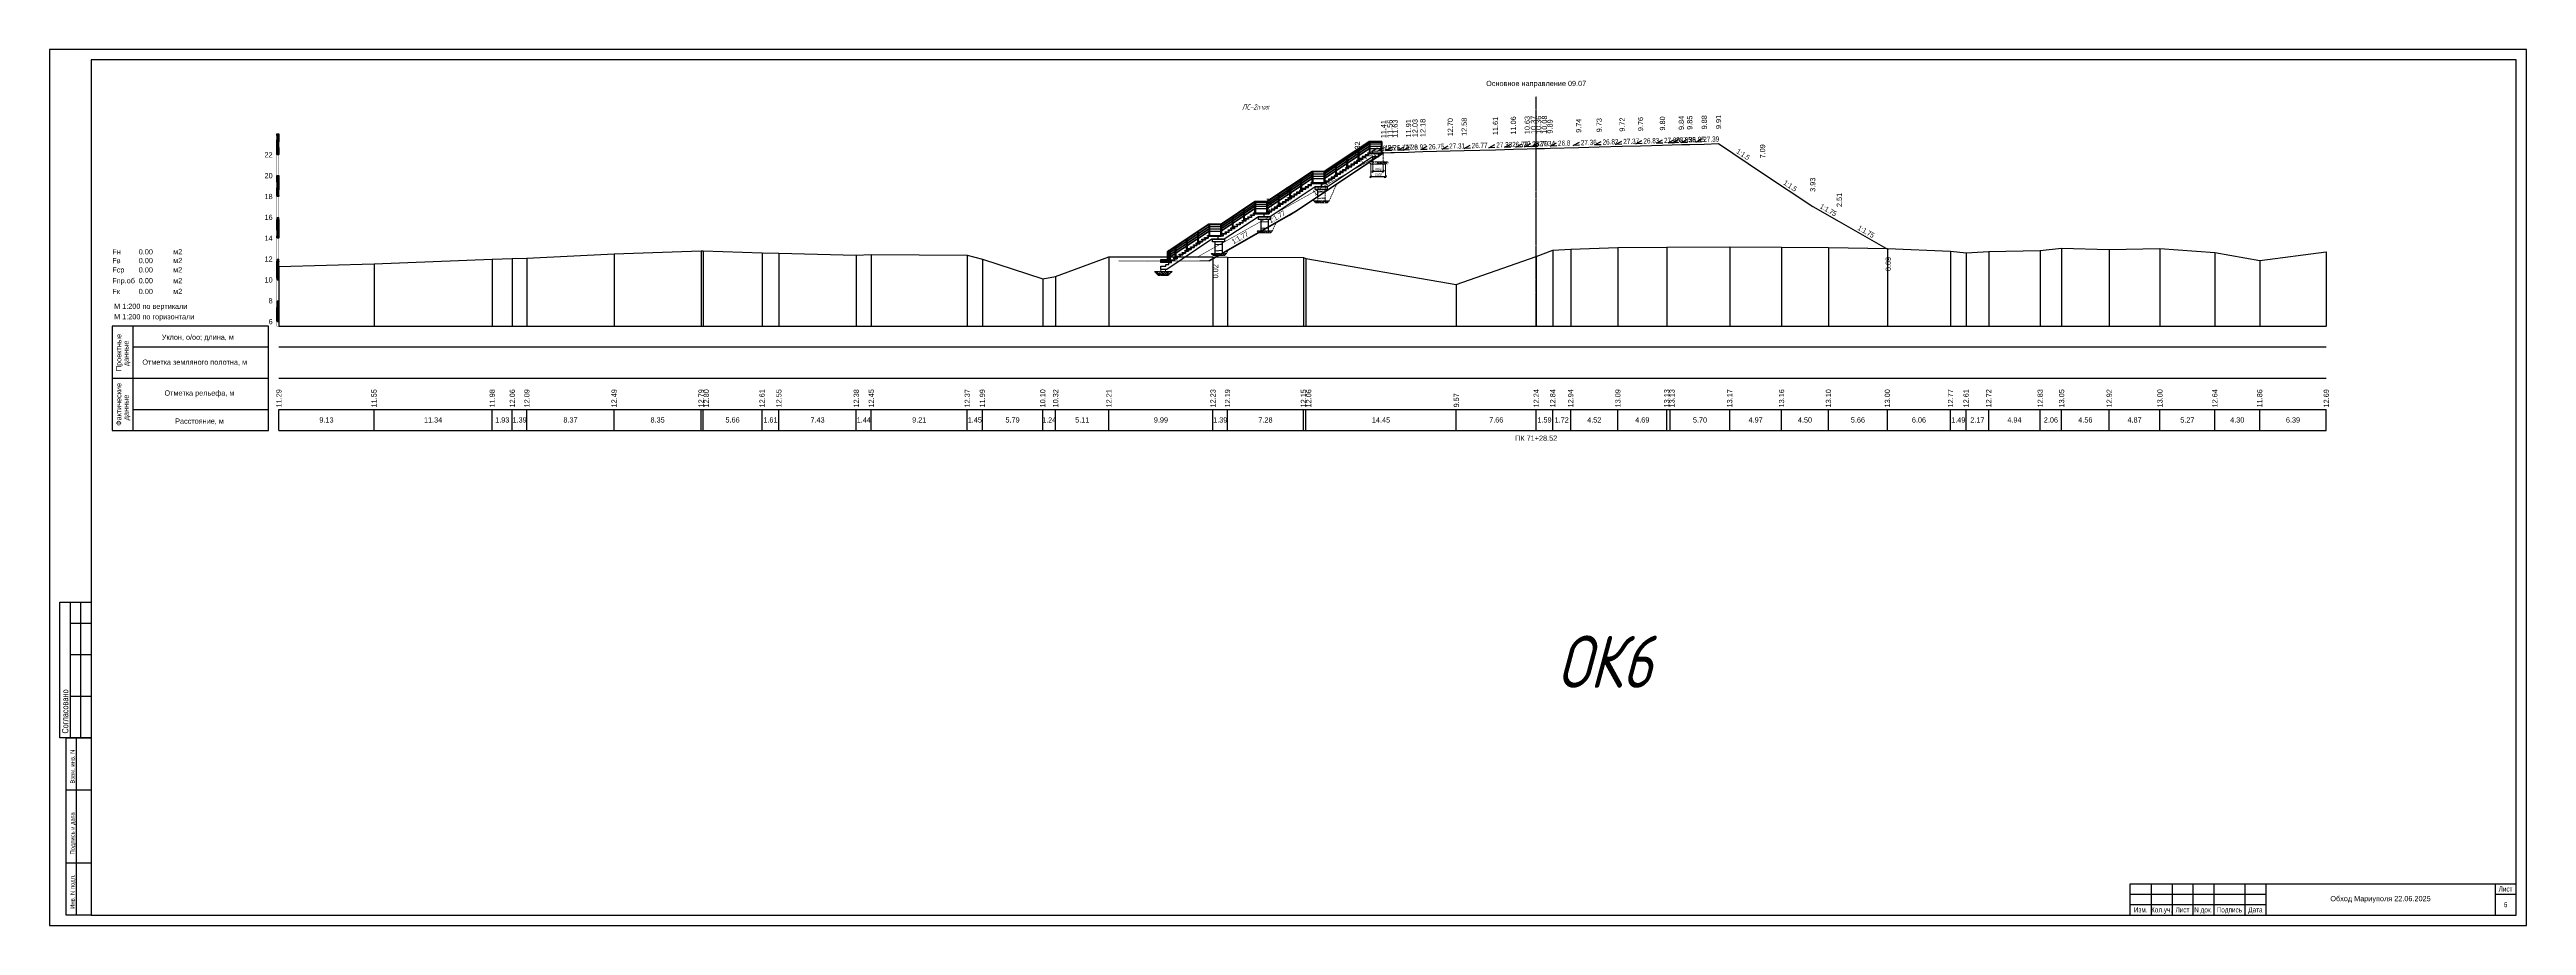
# Model space of a CAD drawing. Header units: millimetres. Extents: x 0 to 285450075, y -3000605 to 8125189010.
# Drawn here: x 8882476 to 9120076, y -37047 to 46953 of the extents above; entities that cross this region are included whole.
import ezdxf
from ezdxf import colors
from ezdxf.entities.mleader import LeaderData, LeaderLine
from ezdxf.enums import TextEntityAlignment as Align
from ezdxf.math import Vec2, Vec3

# ---------------------------------------------------------------- set-up
doc = ezdxf.new("R2010")
doc.units = ezdxf.units.MM
doc.set_wipeout_variables(frame=1)
for name, pattern in [('ACAD_ISO02W100', [15, 12, -3]), ('CENTER', [50.8, 31.75, -6.35, 6.35, -6.35]), ('DASHED', [7, 5, -2, 0]), ('невидимая', [9.525, 6.35, -3.175]), ('осевая', [2, 1.25, -0.25, 0.25, -0.25]), ('осевая2', [1.125, 0.75, -0.125, 0.125, -0.125]), ('Штриховая', [3, 2, -1])]:
    doc.linetypes.add(name, pattern=pattern)
for name, color, linetype, lineweight in [('!!ТЕКСТ', 3, 'Continuous', 20), ('02_Доп.основные', 255, 'Continuous', 25), ('04_Невидимые', 3, 'Continuous', 13), ('1-Бетон', 106, 'Continuous', 35), ('1-Оси', 1, 'CENTER', 20), ('1-Штриховка', 8, 'Continuous', 9), ('10_Текст', 255, 'Continuous', 25), ('osn linii', 4, 'Continuous', 40), ('ИС_TXT_ЗГЛ', 1, 'Continuous', 35), ('ИС_Выноски', 3, 'Continuous', 18), ('ИС_Земля_Med', 32, 'Земля', 20), ('ИС_ЛС_Mid', 7, 'Continuous', 35), ('ИС_ЛС_Невид', 3, 'Штриховая', 18), ('ИС_ЛС_Тон', 3, 'Continuous', 18), ('ИС_Мвн', 3, 'Continuous', 18), ('ИС_Основная', 7, 'Continuous', 35), ('ИС_Ось', 3, 'осевая', 18), ('ИС_Размер', 3, 'Continuous', 18), ('ИС_РЗМ', 3, 'Continuous', 18), ('ИС_Текст', 4, 'Continuous', 18), ('ИС_Тонкая', 3, 'Continuous', 18), ('Основное направление 30.05.Пикетаж', 7, 'Continuous', 15)]:
    doc.layers.add(name, color=color, linetype=linetype, lineweight=lineweight)
doc.layers.add('_Defpoints', color=8, linetype='Continuous', plot=False)
doc.layers.add('Оси_Невидимые', color=5, linetype='Continuous', plot=False)
for name, color, linetype in [('ИС_Невидимая', 4, 'невидимая'), ('Код_510', 7, 'Continuous'), ('Красный поперечник', 1, 'Continuous'), ('Линейка абсолютных высот', 7, 'Continuous'), ('Объем выемки', 7, 'Continuous'), ('Объем кюветов', 7, 'Continuous'), ('Объем насыпи', 7, 'Continuous'), ('Объем присыпных обочин', 7, 'Continuous'), ('Объем срезки растительного слоя', 7, 'Continuous'), ('ограждение', 7, 'Continuous'), ('Ось', 1, 'осевая2'), ('Откосы', 7, 'Continuous'), ('Подписи поперечников', 7, 'Continuous'), ('Рабочие отметки', 7, 'Continuous'), ('Таблица', 7, 'Continuous'), ('Уклоны проезжей части', 7, 'Continuous'), ('Черный поперечник', 3, 'Continuous')]:
    doc.layers.add(name, color=color, linetype=linetype)
doc.styles.add('0', font='isocpeur.ttf', dxfattribs={"width": 0.8, "oblique": 15})
doc.styles.add('ISOCPEUR', font='isocpeur.ttf', dxfattribs={"width": 0.8, "oblique": 15, "height": 2.5})
doc.styles.get("Standard").update_dxf_attribs({"font": 'arial.ttf'})
doc.styles.add('Пикетаж_1', font='pragmai.shx', dxfattribs={"height": 2})
doc.linetypes.add('Земля', pattern='A,5.9,[130,ltypeshp.shx,S=1.5,R=-30,X=0,Y=-1.3],1.5,[130,ltypeshp.shx,S=1.5,R=-30,X=0,Y=-1.3],1.5,[130,ltypeshp.shx,S=1.5,R=-30,X=0,Y=-1.3],0.1', length=9)
doc.dimstyles.new('М100мнв', dxfattribs={"dimscale": 100, "dimtxt": 2.5, "dimasz": 2, "dimexe": 1, "dimexo": 0.9, "dimgap": 0.9, "dimtad": 1, "dimdec": 0, "dimtxsty": '0', "dimblk": 'OBLIQUE', "dimcen": 2.5, "dimdle": 1, "dimclrd": 3, "dimclre": 3, "dimclrt": 256, "dimadec": 0, "dimazin": 0, "dimtfac": 1, "dimtdec": 0, "dimtmove": 1, "dimatfit": 3, "dimldrblk": 'OBLIQUE', "dimfxl": 1, "dimlwe": -1, "dimarcsym": 0})
pattern_1 = [(45.00000125, (7571675.8465, 9455.686), (-5.303301186, 5.303300954), []), (135.00000034, (7571675.8465, 9455.686), (-5.30330104, -5.3033011), [])]
pattern_2 = [(322.707085, (-6854414.1, 669755.33), (12223.1459267, -9190.4952889), [170.86072, -16915.24182]), (279.6640385, (-6854278.175, 669651.803), (-2512.97106174, 15084.94204307), [293.20236, -29027.02445]), (227.2047446, (-6854228.955, 669362.76), (12883.7788491, 13800.6935539), [206.74076, -20467.3614]), (1.9679865, (-6853871.985, 668895.11), (-25418.7325713, -812.97876203), [267.00226, -26433.21871]), (27.5279516, (-6853605.14, 668904.276), (-14669.1983354, -7575.9303189), [261.81685, -25919.90387]), (91.9679865, (-6853372.965, 669025.283), (812.97876203, -25418.7325713), [267.00226, -26433.21871]), (132.3885379, (-6853382.134, 669292.13), (14008.56540948, -15415.25851772), [353.09683, -34956.55766]), (166.9496258, (-6853620.176, 669552.92), (-28573.82781385, 6573.5883705), [333.35976, -33002.6283]), (216.1238631, (-6853944.926, 669628.197), (-15623.1303772, -11477.0857458), [267.9065, -26522.77285]), (269.9306558, (-6854161.33, 669470.26), (122.444606, 14027.0740826), [305.85664, -14986.96847]), (317.09173526, (-6854161.696, 669164.4), (15170.36931132, -14045.5827561), [395.53896, -39158.38626]), (233.5083723, (-6853962.22, 670149.23), (-6866.8874842, -9483.794403), [135.00227, -13365.28291]), (266.1635319, (-6854042.51, 670040.694), (1180.31257334, 16662.4896768), [256.841, -25427.3195]), (319.694297, (-6854059.7, 669784.4), (1265.73983, 103.93593), [179.60467, -1616.44655]), (297.892888, (-6854204.31, 669683.35), (-3051.159313, 6120.827301), [96.72066, -9575.31118]), (26.495707, (-6854159.06, 669597.87), (-3693.283566, -1577.547622), [136.7828, -6702.3765]), (125.658054, (-6854036.65, 669658.9), (-2843.2874535, 3589.3476366), [222.15983, -7183.14908]), (256.2593486, (-6854166.15, 669839.4), (1057.867972, 2635.415594), [160.64357, -3855.44906]), (111.0838378, (-6854098.78, 668863.74), (-4836.5787946, 12345.5905312), [225.044, -22279.41334]), (165.0404734, (-6854179.735, 669073.72), (14338.881872, -3919.6641005), [188.79947, -18691.10784]), (27.892888, (-6854419.3, 669818.61), (-6120.827301, -3051.159313), [193.44005, -9478.5918]), (78.3047571, (-6854248.33, 669909.11), (-2757.8601969, -12969.2061104), [225.044, -22279.41334]), (74.1382522, (-6853314.02, 668928.18), (-2011.800015, -6536.57102), [217.0176, -10633.86716]), (29.469438, (-6853254.71, 669136.94), (-13403.4584995, -7471.9943958), [181.83606, -18001.7967]), (161.495707, (-6853154.6, 669935.2), (-6536.57102, 2011.8000145), [193.44005, -9478.5918]), (112.0483221, (-6853338.04, 669996.6), (6414.1264172, -16038.87409714), [212.89137, -21076.188]), (164.1382522, (-6853103.67, 669315), (6536.57102, -2011.800015), [108.5088, -10742.37596]), (196.00423, (-6853148.36, 669859.26), (-4959.023398, -1681.483551), [64.7573, -6410.99748]), (260.658054, (-6853210.6, 669841.4), (953.932043, 3901.155426), [261.81685, -4974.5273]), (280.7033034, (-6853253.11, 669583.06), (-2305.0991311, 12553.46239074), [242.6335, -24020.68243]), (38.384365, (-6853922.73, 669668.25), (-2427.543734, -1473.611692), [183.16194, -4395.88818]), (87.85152405, (-6853779.155, 669781.98), (764.56885575, 21725.4490049), [319.77838, -31658.00453]), (155.6396934, (-6853767.17, 670101.53), (9275.9225438, -4335.4078196), [130.75412, -12944.69616]), (184.694297, (-6853886.3, 670155.5), (-1161.8039, -1369.67576), [76.2, -1193.8]), (214.9507346, (-6853289.005, 669554.63), (8444.4351055, 5790.5108366), [176.43348, -17466.97039]), (142.707085, (-6853433.62, 669453.56), (-12223.1459267, 9190.4952889), [341.72144, -16744.3811]), (94.694297, (-6853705.5, 669660.6), (-1369.67576, 1161.8039), [330.2, -939.8]), (59.999144, (-6853732.5, 669989.694), (7820.8195189, 13384.9498338), [200.80478, -19879.65836]), (348.7489016, (-6853632.1, 670163.6), (5166.895258, -849.9961126), [184.91454, -9060.82502]), (302.3402728, (-6853450.73, 670127.516), (14632.180986, -23009.69751197), [301.07255, -29806.2322]), (270.1203762, (-6853289.674, 669873.144), (85.42725583, -16558.55374675), [318.51473, -31532.92323])]

# ---------------------------------------------------------------- blocks, each defined once
blk = doc.blocks.new('_OBLIQUE')
at = {"color": 0, "linetype": 'ByBlock', "lineweight": -2}
blk.add_line((0.5, 0.5), (-0.5, -0.5), dxfattribs=at)
blk = doc.blocks.new('*D1834')
at = {"layer": 'Defpoints', "color": 0, "transparency": 16777216}
for p in [(9046252, 67286), (9047253, 67286), (9046252, 66386)]:
    blk.add_point(p, dxfattribs=at)
at = {"layer": 'ИС_РЗМ', "color": 3, "transparency": 16777216}
for p, q in [((9046252, 67196), (9046252, 66286)), ((9047253, 67196), (9047253, 66286))]:
    blk.add_line(p, q, dxfattribs=at)
at = {"layer": 'ИС_РЗМ', "color": 3, "lineweight": -2, "transparency": 16777216}
blk.add_line((9047353, 66386), (9046152, 66386), dxfattribs=at)
at = {"layer": 'ИС_РЗМ', "color": 3, "lineweight": -2, "transparency": 16777216, "xscale": 200, "yscale": 200, "zscale": 200, "rotation": 180}
blk.add_blockref('_OBLIQUE', (9046252, 66386), dxfattribs=at)
at = {"layer": 'ИС_РЗМ', "color": 3, "lineweight": -2, "transparency": 16777216, "xscale": 200, "yscale": 200, "zscale": 200}
blk.add_blockref('_OBLIQUE', (9047253, 66386), dxfattribs=at)
at = {"layer": 'ИС_РЗМ', "transparency": 16777216, "insert": (9046753, 66601), "char_height": 250, "attachment_point": 5, "style": '0'}
blk.add_mtext('1000', dxfattribs=at)
blk = doc.blocks.new('*D1835')
at = {"layer": 'Defpoints', "color": 0, "transparency": 16777216}
for p in [(9046052, 67086), (9047452, 67086), (9046052, 65863)]:
    blk.add_point(p, dxfattribs=at)
at = {"layer": 'ИС_РЗМ', "color": 3, "transparency": 16777216}
for p, q in [((9046052, 66996), (9046052, 65763)), ((9047452, 66996), (9047452, 65763))]:
    blk.add_line(p, q, dxfattribs=at)
at = {"layer": 'ИС_РЗМ', "color": 3, "lineweight": -2, "transparency": 16777216}
blk.add_line((9047552, 65863), (9045952, 65863), dxfattribs=at)
at = {"layer": 'ИС_РЗМ', "color": 3, "lineweight": -2, "transparency": 16777216, "xscale": 200, "yscale": 200, "zscale": 200, "rotation": 180}
blk.add_blockref('_OBLIQUE', (9046052, 65863), dxfattribs=at)
at = {"layer": 'ИС_РЗМ', "color": 3, "lineweight": -2, "transparency": 16777216, "xscale": 200, "yscale": 200, "zscale": 200}
blk.add_blockref('_OBLIQUE', (9047452, 65863), dxfattribs=at)
at = {"layer": 'ИС_РЗМ', "transparency": 16777216, "insert": (9046752, 66078), "char_height": 250, "attachment_point": 5, "style": '0'}
blk.add_mtext('1400', dxfattribs=at)
blk = doc.blocks.new('б33 план')
at = {"layer": '1-Бетон'}
for points in [[(1400, 310), (0, 310), (0, -310), (1400, -310)], [(31600, 310), (33000, 310), (33000, -310), (31600, -310)]]:
    blk.add_lwpolyline(points, dxfattribs=at)
blk.add_lwpolyline([(1400, 700), (31600, 700), (31600, -700), (1400, -700)], close=True, dxfattribs=at)
at = {"layer": 'ИС_Ось', "color": 3, "ltscale": 20}
for points in [[(0, 0), (33000, 0)], [(400, 310), (400, -310)], [(32600, 310), (32600, -310)]]:
    blk.add_lwpolyline(points, dxfattribs=at)
blk = doc.blocks.new('*U1443')
at = {"rotation": 182.4098864728825}
blk.add_blockref('б33 план', (16485, 694), dxfattribs=at)
blk = doc.blocks.new('*U1444')
at = {"layer": '_Defpoints', "color": 0, "linetype": 'ByBlock', "lineweight": -2, "transparency": 16777216}
for p in [(0, 0), (0, -2252), (0, -4504), (0, -6756), (0, -9008), (0, -11260), (0, -13512), (0, -15764), (0, -18016), (0, -20268), (0, -22520), (0, -24772), (0, -27024), (0, -29276)]:
    blk.add_blockref('*U1443', p, dxfattribs=at)
blk = doc.blocks.new('Б24 план')
at = {"layer": '1-Бетон'}
for points in [[(1400, -310), (0, -310), (0, 310), (1400, 310)], [(22600, -310), (24000, -310), (24000, 310), (22600, 310)]]:
    blk.add_lwpolyline(points, dxfattribs=at)
blk.add_lwpolyline([(1400, -700), (22600, -700), (22600, 700), (1400, 700)], close=True, dxfattribs=at)
at = {"layer": 'ИС_Ось', "color": 3, "ltscale": 20}
for points in [[(300, -310), (300, 310)], [(23700, -310), (23700, 310)], [(0, 0), (24000, 0)]]:
    blk.add_lwpolyline(points, dxfattribs=at)
blk = doc.blocks.new('*U1445')
at = {"rotation": 4.910079921255813}
blk.add_blockref('Б24 план', (-11956, -1027), dxfattribs=at)
blk = doc.blocks.new('*U1446')
at = {"layer": '_Defpoints', "color": 0, "linetype": 'ByBlock', "lineweight": -2, "transparency": 16777216}
for p in [(0, 0), (0, -2258), (0, -4516), (0, -6774), (0, -9032), (0, -11290), (0, -13548), (0, -15806), (0, -18064), (0, -20322), (0, -22580), (0, -24838), (0, -27096), (0, -29354)]:
    blk.add_blockref('*U1445', p, dxfattribs=at)
blk = doc.blocks.new('_None')
blk = doc.blocks.new('*U1373')
at = {"layer": '1-Бетон'}
blk.add_circle((0, 0), 750, dxfattribs=at)
blk = doc.blocks.new('*U1374')
at = {"layer": '1-Бетон', "color": 0, "linetype": 'ByBlock', "lineweight": -2, "transparency": 16777216}
for p in [(0, 0), (4200, 0), (8400, 0)]:
    blk.add_blockref('*U1373', p, dxfattribs=at)
blk = doc.blocks.new('*U1369')
at = {"layer": 'ИС_Ось', "ltscale": 500}
blk.add_line((0, -725), (0, 725), dxfattribs=at)
blk = doc.blocks.new('*U1370')
at = {"layer": '1-Бетон', "color": 0, "linetype": 'ByBlock', "lineweight": -2, "transparency": 16777216}
for p in [(0, 0), (2250, 0), (4500, 0), (6750, 0), (9000, 0), (11250, 0), (13500, 0)]:
    blk.add_blockref('*U1369', p, dxfattribs=at)
blk = doc.blocks.new('*U1371')
at = {"layer": 'ИС_Ось', "ltscale": 500}
blk.add_lwpolyline([(0, 500), (0, -1000)], dxfattribs=at)
blk = doc.blocks.new('*U1372')
at = {"color": 0, "linetype": 'ByBlock', "lineweight": -2, "transparency": 16777216}
for p in [(0, 0), (4200, 0), (8400, 0)]:
    blk.add_blockref('*U1371', p, dxfattribs=at)
blk = doc.blocks.new('*U1377')
at = {"layer": '1-Бетон'}
blk.add_circle((0, 0), 750, dxfattribs=at)
blk = doc.blocks.new('*U1378')
at = {"layer": '1-Бетон', "color": 0, "linetype": 'ByBlock', "lineweight": -2, "transparency": 16777216}
for p in [(0, 0), (4200, 0), (8400, 0)]:
    blk.add_blockref('*U1377', p, dxfattribs=at)
blk = doc.blocks.new('*U1375')
at = {"layer": 'ИС_Ось', "ltscale": 500}
blk.add_line((0, -725), (0, 725), dxfattribs=at)
blk = doc.blocks.new('*U1376')
at = {"layer": '1-Бетон', "color": 0, "linetype": 'ByBlock', "lineweight": -2, "transparency": 16777216}
for p in [(0, 0), (2250, 0), (4500, 0), (6750, 0), (9000, 0), (11250, 0), (13500, 0)]:
    blk.add_blockref('*U1375', p, dxfattribs=at)
blk = doc.blocks.new('*U1383')
at = {"layer": '1-Бетон'}
blk.add_circle((0, 0), 750, dxfattribs=at)
blk = doc.blocks.new('*U1384')
at = {"layer": '1-Бетон', "color": 0, "linetype": 'ByBlock', "lineweight": -2, "transparency": 16777216}
for p in [(0, 0), (4200, 0), (8400, 0)]:
    blk.add_blockref('*U1383', p, dxfattribs=at)
blk = doc.blocks.new('*U1379')
at = {"layer": 'ИС_Ось', "ltscale": 500}
blk.add_line((0, -725), (0, 725), dxfattribs=at)
blk = doc.blocks.new('*U1380')
at = {"layer": '1-Бетон', "color": 0, "linetype": 'ByBlock', "lineweight": -2, "transparency": 16777216}
for p in [(0, 0), (2250, 0), (4500, 0), (6750, 0), (9000, 0), (11250, 0), (13500, 0)]:
    blk.add_blockref('*U1379', p, dxfattribs=at)
blk = doc.blocks.new('*U1387')
at = {"layer": '1-Бетон'}
blk.add_circle((0, 0), 750, dxfattribs=at)
blk = doc.blocks.new('*U1388')
at = {"layer": '1-Бетон', "color": 0, "linetype": 'ByBlock', "lineweight": -2, "transparency": 16777216}
for p in [(0, 0), (4200, 0), (8400, 0)]:
    blk.add_blockref('*U1387', p, dxfattribs=at)
blk = doc.blocks.new('*U1385')
at = {"layer": 'ИС_Ось', "ltscale": 500}
blk.add_line((0, -725), (0, 725), dxfattribs=at)
blk = doc.blocks.new('*U1386')
at = {"layer": '1-Бетон', "color": 0, "linetype": 'ByBlock', "lineweight": -2, "transparency": 16777216}
for p in [(0, 0), (2250, 0), (4500, 0), (6750, 0), (9000, 0), (11250, 0), (13500, 0)]:
    blk.add_blockref('*U1385', p, dxfattribs=at)
blk = doc.blocks.new('*U1391')
at = {"layer": 'ИС_Ось', "ltscale": 500}
blk.add_lwpolyline([(0, 500), (0, -1000)], dxfattribs=at)
blk = doc.blocks.new('*U1392')
at = {"color": 0, "linetype": 'ByBlock', "lineweight": -2, "transparency": 16777216}
for p in [(0, 0), (4200, 0), (8400, 0)]:
    blk.add_blockref('*U1391', p, dxfattribs=at)
blk = doc.blocks.new('*U1397')
at = {"layer": '1-Бетон'}
blk.add_circle((0, 0), 750, dxfattribs=at)
blk = doc.blocks.new('*U1398')
at = {"layer": '1-Бетон', "color": 0, "linetype": 'ByBlock', "lineweight": -2, "transparency": 16777216}
for p in [(0, 0), (4200, 0), (8400, 0)]:
    blk.add_blockref('*U1397', p, dxfattribs=at)
blk = doc.blocks.new('*U1395')
at = {"layer": 'ИС_Ось', "ltscale": 500}
blk.add_line((0, -725), (0, 725), dxfattribs=at)
blk = doc.blocks.new('*U1396')
at = {"layer": '1-Бетон', "color": 0, "linetype": 'ByBlock', "lineweight": -2, "transparency": 16777216}
for p in [(0, 0), (2250, 0), (4500, 0), (6750, 0), (9000, 0), (11250, 0), (13500, 0)]:
    blk.add_blockref('*U1395', p, dxfattribs=at)
blk = doc.blocks.new('*U1393')
at = {"layer": '1-Бетон'}
blk.add_circle((0, 0), 750, dxfattribs=at)
blk = doc.blocks.new('*U1394')
at = {"layer": '1-Бетон', "color": 0, "linetype": 'ByBlock', "lineweight": -2, "transparency": 16777216}
for p in [(0, 0), (4200, 0), (8400, 0)]:
    blk.add_blockref('*U1393', p, dxfattribs=at)
blk = doc.blocks.new('*U1389')
at = {"layer": 'ИС_Ось', "ltscale": 500}
blk.add_line((0, -725), (0, 725), dxfattribs=at)
blk = doc.blocks.new('*U1390')
at = {"layer": '1-Бетон', "color": 0, "linetype": 'ByBlock', "lineweight": -2, "transparency": 16777216}
for p in [(0, 0), (2250, 0), (4500, 0), (6750, 0), (9000, 0), (11250, 0), (13500, 0)]:
    blk.add_blockref('*U1389', p, dxfattribs=at)
blk = doc.blocks.new('*U1403')
at = {"layer": '1-Бетон'}
blk.add_circle((0, 0), 750, dxfattribs=at)
blk = doc.blocks.new('*U1404')
at = {"layer": '1-Бетон', "color": 0, "linetype": 'ByBlock', "lineweight": -2, "transparency": 16777216}
for p in [(0, 0), (4200, 0), (8400, 0)]:
    blk.add_blockref('*U1403', p, dxfattribs=at)
blk = doc.blocks.new('*U1399')
at = {"layer": 'ИС_Ось', "ltscale": 500}
blk.add_line((0, -725), (0, 725), dxfattribs=at)
blk = doc.blocks.new('*U1400')
at = {"layer": '1-Бетон', "color": 0, "linetype": 'ByBlock', "lineweight": -2, "transparency": 16777216}
for p in [(0, 0), (2250, 0), (4500, 0), (6750, 0), (9000, 0), (11250, 0), (13500, 0)]:
    blk.add_blockref('*U1399', p, dxfattribs=at)
blk = doc.blocks.new('*U1401')
at = {"layer": 'ИС_Ось', "ltscale": 500}
blk.add_lwpolyline([(0, 500), (0, -1000)], dxfattribs=at)
blk = doc.blocks.new('*U1402')
at = {"color": 0, "linetype": 'ByBlock', "lineweight": -2, "transparency": 16777216}
for p in [(0, 0), (4200, 0), (8400, 0)]:
    blk.add_blockref('*U1401', p, dxfattribs=at)
blk = doc.blocks.new('*U1407')
at = {"layer": '1-Бетон'}
blk.add_circle((0, 0), 750, dxfattribs=at)
blk = doc.blocks.new('*U1408')
at = {"layer": '1-Бетон', "color": 0, "linetype": 'ByBlock', "lineweight": -2, "transparency": 16777216}
for p in [(0, 0), (4200, 0), (8400, 0)]:
    blk.add_blockref('*U1407', p, dxfattribs=at)
blk = doc.blocks.new('*U1405')
at = {"layer": 'ИС_Ось', "ltscale": 500}
blk.add_line((0, -725), (0, 725), dxfattribs=at)
blk = doc.blocks.new('*U1406')
at = {"layer": '1-Бетон', "color": 0, "linetype": 'ByBlock', "lineweight": -2, "transparency": 16777216}
for p in [(0, 0), (2250, 0), (4500, 0), (6750, 0), (9000, 0), (11250, 0), (13500, 0)]:
    blk.add_blockref('*U1405', p, dxfattribs=at)
blk = doc.blocks.new('iyugtyuf')
at = {"layer": 'ИС_Мвн', "color": 146, "linetype": 'ByBlock', "lineweight": -2, "true_color": 0x105689}
blk.add_lwpolyline([(-1600, 0), (-4008, 0)], dxfattribs=at)
at = {"layer": 'ИС_Мвн', "color": 146, "true_color": 0x105689}
blk.add_solid([(-1600, 267), (0, 0), (-1600, -267)], dxfattribs=at)
blk = doc.blocks.new('енркен')
at = {"layer": '04_Невидимые'}
h = blk.add_hatch(dxfattribs=at)
h.set_pattern_fill('AR-CONC', color=256, scale=30, angle=180, style=0)
h.set_pattern_definition([(230, (-78330817.23, -160775.62), (-215.1780548, 18.8256405), [22.5, -247.5]), (175, (-78330817.23, -160775.62), (41.6254001, -225.6576401), [18, -198]), (280.45144446, (-78330835.17, -160774.05), (-173.552654, -206.8319973), [19.1220576, -210.3426336]), (226.1842, (-78330817.23, -160835.62), (-320.1723992, 49.6557842), [33.75, -371.25]), (276.6356355, (-78330843.9, -160831.48), (-280.3985837, -292.2355802), [28.6831026, -315.514128]), (171.184164, (-78330817.23, -160835.62), (-280.3985835, -292.2355801), [27, -297.0000003]), (201, (-78330847.23, -160820.62), (-179.07211564, 120.7856672), [22.5, -247.5]), (146, (-78330847.23, -160820.62), (-72.9945996, -217.5450135), [18, -198]), (251.45144474, (-78330862.16, -160810.56), (-252.066713, -96.75934584), [19.122057, -210.3426336]), (217.5, (-78330817.234, -160775.62), (-3.647956595, -99.86815615), [0, -195.6, 0, -201, 0, -198.75]), (187.5, (-78330817.23, -160775.62), (-78.92086123, -118.32351356), [0, -114.6, 0, -191.1, 0, -75.75]), (147.5, (-78330750.33, -160775.62), (-160.14673085, 6.76646152), [0, -75, 0, -234, 0, -310.5]), (137.5, (-78330720.33, -160775.62), (-174.9558508, -30.0314947), [0, -97.5, 0, -155.4, 0, -220.5])])
h.paths.add_polyline_path([(-1230.5, -1070), (-1430.5, -870), (329.5, -870), (329.5, -910), (169.5, -1070)])
h = blk.add_hatch(dxfattribs=at)
h.set_pattern_fill('AR-CONC', color=256, scale=30, angle=180, style=0)
h.set_pattern_definition([(230, (-78322797.28, -160775.66), (-215.1780548, 18.8256405), [22.5, -247.5]), (175, (-78322797.28, -160775.66), (41.6254001, -225.6576401), [18, -198]), (280.45144446, (-78322815.2, -160774.09), (-173.552654, -206.8319973), [19.1220576, -210.3426336]), (226.1842, (-78322797.28, -160835.66), (-320.1723992, 49.6557842), [33.75, -371.25]), (276.6356355, (-78322823.96, -160831.52), (-280.3985837, -292.2355802), [28.6831026, -315.514128]), (171.184164, (-78322797.28, -160835.66), (-280.3985835, -292.2355801), [27, -297.0000003]), (201, (-78322827.28, -160820.66), (-179.07211564, 120.7856672), [22.5, -247.5]), (146, (-78322827.28, -160820.66), (-72.9945996, -217.5450135), [18, -198]), (251.45144474, (-78322842.2, -160810.6), (-252.066713, -96.75934584), [19.122057, -210.3426336]), (217.5, (-78322797.28, -160775.66), (-3.647956595, -99.86815615), [0, -195.6, 0, -201, 0, -198.75]), (187.5, (-78322797.28, -160775.66), (-78.92086123, -118.32351356), [0, -114.6, 0, -191.1, 0, -75.75]), (147.5, (-78322730.38, -160775.66), (-160.14673085, 6.76646152), [0, -75, 0, -234, 0, -310.5]), (137.5, (-78322700.38, -160775.66), (-174.9558508, -30.0314947), [0, -97.5, 0, -155.4, 0, -220.5])])
h.paths.add_polyline_path([(-6689.5, -4610.5), (-6499.7, -4800.3), (-5399.7, -4800.3), (-5220.8, -4600.1)])
h = blk.add_hatch(dxfattribs=at)
h.set_pattern_fill('AR-CONC', color=256, scale=30, angle=180, style=0)
h.set_pattern_definition([(230, (-78317357.28, -163655.66), (-215.1780548, 18.8256405), [22.5, -247.5]), (175, (-78317357.28, -163655.66), (41.6254001, -225.6576401), [18, -198]), (280.45144446, (-78317375.2, -163654.09), (-173.552654, -206.8319973), [19.1220576, -210.3426336]), (226.1842, (-78317357.28, -163715.66), (-320.1723992, 49.6557842), [33.75, -371.25]), (276.6356355, (-78317383.96, -163711.52), (-280.3985837, -292.2355802), [28.6831026, -315.514128]), (171.184164, (-78317357.28, -163715.66), (-280.3985835, -292.2355801), [27, -297.0000003]), (201, (-78317387.28, -163700.66), (-179.07211564, 120.7856672), [22.5, -247.5]), (146, (-78317387.28, -163700.66), (-72.9945996, -217.5450135), [18, -198]), (251.45144474, (-78317402.2, -163690.6), (-252.066713, -96.75934584), [19.122057, -210.3426336]), (217.5, (-78317357.28, -163655.66), (-3.647956595, -99.86815615), [0, -195.6, 0, -201, 0, -198.75]), (187.5, (-78317357.28, -163655.66), (-78.92086123, -118.32351356), [0, -114.6, 0, -191.1, 0, -75.75]), (147.5, (-78317290.38, -163655.66), (-160.14673085, 6.76646152), [0, -75, 0, -234, 0, -310.5]), (137.5, (-78317260.38, -163655.66), (-174.9558508, -30.0314947), [0, -97.5, 0, -155.4, 0, -220.5])])
h.paths.add_polyline_path([(-12129.5, -7490.5), (-11939.7, -7680.3), (-10839.7, -7680.3), (-10660.8, -7480.1)])
h = blk.add_hatch(dxfattribs=at)
h.set_pattern_fill('AR-CONC', color=256, scale=30, angle=180, style=0)
h.set_pattern_definition([(230, (-78316272.28, -164375.7), (-215.1780548, 18.8256405), [22.5, -247.5]), (175, (-78316272.28, -164375.7), (41.6254001, -225.6576401), [18, -198]), (280.45144446, (-78316290.2, -164374.13), (-173.552654, -206.8319973), [19.1220576, -210.3426336]), (226.1842, (-78316272.28, -164435.7), (-320.1723992, 49.6557842), [33.75, -371.25]), (276.6356355, (-78316298.96, -164431.56), (-280.3985837, -292.2355802), [28.6831026, -315.514128]), (171.184164, (-78316272.28, -164435.7), (-280.3985835, -292.2355801), [27, -297.0000003]), (201, (-78316302.28, -164420.7), (-179.07211564, 120.7856672), [22.5, -247.5]), (146, (-78316302.28, -164420.7), (-72.9945996, -217.5450135), [18, -198]), (251.45144474, (-78316317.2, -164410.64), (-252.066713, -96.75934584), [19.122057, -210.3426336]), (217.5, (-78316272.28, -164375.7), (-3.647956595, -99.86815615), [0, -195.6, 0, -201, 0, -198.75]), (187.5, (-78316272.28, -164375.7), (-78.92086123, -118.32351356), [0, -114.6, 0, -191.1, 0, -75.75]), (147.5, (-78316205.38, -164375.7), (-160.14673085, 6.76646152), [0, -75, 0, -234, 0, -310.5]), (137.5, (-78316175.38, -164375.7), (-174.9558508, -30.0314947), [0, -97.5, 0, -155.4, 0, -220.5])])
h.paths.add_polyline_path([(-21985, -11370), (-21585, -11770), (-20685, -11770), (-20285, -11370)])
h = blk.add_hatch(dxfattribs=at)
h.set_pattern_fill('ANSI33', color=256, scale=10, style=0)
h.set_pattern_definition([(45, (-919233.06, -567931.184), (-44.9012806, 44.9012806), []), (45, (-919188.16, -567931.184), (-44.9012806, 44.9012806), [31.75, -15.875])])
h.paths.add_polyline_path([(-21405, -10260.2), (-21405, -10360.2), (-20405, -10360.2), (-20405, -10260), (-21404.8, -10260), (-21405, -10260.2), (-21405, -10260.2)])
h = blk.add_hatch(dxfattribs=at)
h.set_pattern_fill('AR-CONC', color=256, scale=30, angle=180, style=0)
h.set_pattern_definition([(230, (-78255430.01, -164305.7), (-215.1780548, 18.8256405), [22.5, -247.5]), (175, (-78255430, -164305.7), (41.6254001, -225.6576401), [18, -198]), (280.45144446, (-78255447.94, -164304.13), (-173.552654, -206.8319973), [19.1220576, -210.3426336]), (226.1842, (-78255430, -164365.7), (-320.1723992, 49.6557842), [33.75, -371.25]), (276.6356355, (-78255456.7, -164361.56), (-280.3985837, -292.2355802), [28.6831026, -315.514128]), (171.184164, (-78255430, -164365.7), (-280.3985835, -292.2355801), [27, -297.0000003]), (201, (-78255460.01, -164350.7), (-179.07211564, 120.7856672), [22.5, -247.5]), (146, (-78255460, -164350.7), (-72.9945996, -217.5450135), [18, -198]), (251.45144474, (-78255474.93, -164340.64), (-252.066713, -96.75934584), [19.122057, -210.3426336]), (217.5, (-78255430.01, -164305.7), (-3.647956595, -99.86815615), [0, -195.6, 0, -201, 0, -198.75]), (187.5, (-78255430.01, -164305.7), (-78.92086123, -118.32351356), [0, -114.6, 0, -191.1, 0, -75.75]), (147.5, (-78255363.11, -164305.7), (-160.14673085, 6.76646152), [0, -75, 0, -234, 0, -310.5]), (137.5, (-78255333.11, -164305.7), (-174.9558508, -30.0314947), [0, -97.5, 0, -155.4, 0, -220.5])])
h.paths.add_polyline_path([(-20335, -10510.2), (-20335, -10400.1), (-20335, -10360.2), (-21405, -10360.2), (-21405, -10510.2)])
h = blk.add_hatch(dxfattribs=at)
h.set_pattern_fill('AR-CONC', color=256, scale=30, angle=180, style=0)
h.set_pattern_definition([(230, (-78312947.28, -165815.66), (-215.1780548, 18.8256405), [22.5, -247.5]), (175, (-78312947.28, -165815.66), (41.6254001, -225.6576401), [18, -198]), (280.45144446, (-78312965.2, -165814.09), (-173.552654, -206.8319973), [19.1220576, -210.3426336]), (226.1842, (-78312947.28, -165875.66), (-320.1723992, 49.6557842), [33.75, -371.25]), (276.6356355, (-78312973.96, -165871.52), (-280.3985837, -292.2355802), [28.6831026, -315.514128]), (171.184164, (-78312947.28, -165875.66), (-280.3985835, -292.2355801), [27, -297.0000003]), (201, (-78312977.28, -165860.66), (-179.07211564, 120.7856672), [22.5, -247.5]), (146, (-78312977.28, -165860.66), (-72.9945996, -217.5450135), [18, -198]), (251.45144474, (-78312992.2, -165850.6), (-252.066713, -96.75934584), [19.122057, -210.3426336]), (217.5, (-78312947.28, -165815.66), (-3.647956595, -99.86815615), [0, -195.6, 0, -201, 0, -198.75]), (187.5, (-78312947.28, -165815.66), (-78.92086123, -118.32351356), [0, -114.6, 0, -191.1, 0, -75.75]), (147.5, (-78312880.38, -165815.66), (-160.14673085, 6.76646152), [0, -75, 0, -234, 0, -310.5]), (137.5, (-78312850.38, -165815.66), (-174.9558508, -30.0314947), [0, -97.5, 0, -155.4, 0, -220.5])])
h.paths.add_polyline_path([(-16539.5, -9650.5), (-16349.7, -9840.3), (-15249.7, -9840.3), (-15070.8, -9640.1)])
at = {"color": 5}
blk.add_lwpolyline([(-160, 1100), (-1373.2, 1100), (-5695, -1780.1), (-6863.2, -1780.1), (-11183.1, -4660), (-12353.2, -4660), (-15593.2, -6820), (-16763.2, -6820), (-20475, -9294.6)], dxfattribs=at)
at = {"layer": '02_Доп.основные'}
for p, q in [((-6300, -4200), (-6300, -3500)), ((-5600, -3770), (-6300, -3730)), ((-5600, -3733.3), (-5600, -3500)), ((-12365, -5830), (-11165, -5830)), ((-12285, -5760), (-11195, -5760)), ((-11740, -7302.8), (-11740, -6380)), ((-11040, -6650), (-11740, -6610)), ((-11040, -7360), (-11040, -6380)), ((-16775, -7990), (-15575, -7990)), ((-16695, -7920), (-15605, -7920)), ((-16150, -9462.8), (-16150, -8540)), ((-15450, -8810), (-16150, -8770)), ((-15450, -9370), (-16150, -9410)), ((-16150, -9647.8), (-16150, -9462.8)), ((-15450, -9520), (-15450, -8540)), ((-11040, -7210), (-11740, -7250)), ((-11740, -7487.8), (-11740, -7302.8)), ((-20405, -10260), (-21405, -10260)), ((-20405, -10360), (-21405, -10360)), ((-20405, -10510), (-21405, -10510))]:
    blk.add_line(p, q, dxfattribs=at)
for points in [[(-180, -70), (-1320, -70), (-1500, -70), (-1500, 0), (-1320, 0), (-210, 0)], [(-120, -70), (0, -70), (0, 0), (-160, 0)], [(-120, -70), (0, -70), (0, 0), (-160, 0)], [(-5970, -3250), (-5970, -2950), (-5485, -2950), (-5485, -2770), (-5215, -2770), (-5215, -2590), (-4945, -2590), (-4945, -2410), (-4675, -2410), (-4675, -2230), (-4405, -2230), (-4405, -2050), (-4135, -2050), (-4135, -1870), (-3865, -1870), (-3865, -1690), (-3595, -1690), (-3595, -1510), (-3325, -1510), (-3325, -1330), (-3055, -1330), (-3055, -1150), (-2785, -1150), (-2785, -970), (-2515, -970), (-2515, -790), (-2245, -790), (-2245, -610), (-1975, -610), (-1975, -430), (-1705, -430), (-1705, -250), (-1435, -250), (-1435, -70), (-500, -70), (-500, -370), (-1075, -370), (-5395, -3250), (-5970, -3250)], [(-11460, -6130), (-11460, -5830), (-10975, -5830), (-10975, -5650), (-10705, -5650), (-10705, -5470), (-10435, -5470), (-10435, -5290), (-10165, -5290), (-10165, -5110), (-9895, -5110), (-9895, -4930), (-9625, -4930), (-9625, -4750), (-9355, -4750), (-9355, -4570), (-9085, -4570), (-9085, -4390), (-8815, -4390), (-8815, -4210), (-8545, -4210), (-8545, -4030), (-8275, -4030), (-8275, -3850), (-8005, -3850), (-8005, -3670), (-7735, -3670), (-7735, -3490), (-7465, -3490), (-7465, -3310), (-7195, -3310), (-7195, -3130), (-6925, -3130), (-6925, -2950), (-5990, -2950), (-5990, -3250), (-6565, -3250), (-10885, -6130), (-11460, -6130)], [(-6565, -3250), (-5415, -3250), (-5415, -3500), (-6565, -3500), (-6565, -3250)], [(-11480, -5830), (-11480, -6130), (-12005, -6130), (-15295, -8290), (-15870, -8290), (-15870, -7990), (-15565, -7990)], [(-13495, -6550), (-13495, -6730), (-13765, -6730), (-13765, -6910), (-14035, -6910), (-14035, -7090), (-14305, -7090), (-14305, -7270)], [(-13425, -6550), (-13565, -6550), (-13565, -6480), (-13415, -6480)], [(-13365, -6480), (-13225, -6480), (-13225, -6550), (-13425, -6550)], [(-12365, -5830), (-12415, -5830), (-12415, -6010), (-12685, -6010), (-12685, -6190), (-12955, -6190), (-12955, -6370), (-13225, -6370), (-13225, -6550)], [(-12355, -5830), (-12475, -5830), (-12475, -5760), (-12335, -5760)], [(-12005, -6130), (-10855, -6130), (-10855, -6380), (-12005, -6380), (-12005, -6130)], [(-11145, -5760), (-10975, -5760), (-10975, -5830), (-11165, -5830)], [(-21360, -11170), (-21360, -10870), (-20875, -10870), (-20875, -10690), (-20605, -10690), (-20605, -10510), (-20335, -10510), (-20335, -10330), (-20065, -10330), (-20065, -10150), (-19795, -10150), (-19795, -9970), (-19525, -9970), (-19525, -9790), (-19255, -9790), (-19255, -9610), (-18985, -9610), (-18985, -9430), (-18715, -9430), (-18715, -9250), (-18445, -9250), (-18445, -9070), (-18175, -9070), (-18175, -8890), (-17905, -8890), (-17905, -8710), (-17635, -8710), (-17635, -8530), (-17365, -8530), (-17365, -8350), (-17095, -8350), (-17095, -8170), (-16825, -8170), (-16825, -7990), (-15890, -7990), (-15890, -8290), (-16465, -8290), (-20785, -11170), (-21360, -11170)], [(-18985, -9430), (-18985, -9610), (-19255, -9610), (-19255, -9790), (-19525, -9790), (-19525, -9970), (-19795, -9970), (-19795, -10150), (-19975, -10150)], [(-18915, -9430), (-19055, -9430), (-19055, -9360), (-18905, -9360)], [(-18855, -9360), (-18715, -9360), (-18715, -9430), (-18915, -9430)], [(-17905, -8710), (-17905, -8890), (-18175, -8890), (-18175, -9070), (-18445, -9070), (-18445, -9250), (-18715, -9250), (-18715, -9430)], [(-17835, -8710), (-17975, -8710), (-17975, -8640), (-17825, -8640)], [(-17775, -8640), (-17635, -8640), (-17635, -8710), (-17835, -8710)], [(-16775, -7990), (-16825, -7990), (-16825, -8170), (-17095, -8170), (-17095, -8350), (-17365, -8350), (-17365, -8530), (-17635, -8530), (-17635, -8710)], [(-16765, -7990), (-16885, -7990), (-16885, -7920), (-16745, -7920)], [(-16415, -8290), (-15265, -8290), (-15265, -8540), (-16415, -8540), (-16415, -8290)], [(-15555, -7920), (-15385, -7920), (-15385, -7990), (-15575, -7990)], [(-14575, -7270), (-14575, -7450), (-14845, -7450), (-14845, -7630), (-15115, -7630), (-15115, -7810), (-15385, -7810), (-15385, -7990), (-15565, -7990)], [(-14505, -7270), (-14645, -7270), (-14645, -7200), (-14495, -7200)], [(-14445, -7200), (-14305, -7200), (-14305, -7270), (-14505, -7270)], [(-21405, -10260), (-21405, -10360)], [(-21405, -10360), (-21405, -10510)], [(-20405, -10260), (-20405, -10360)]]:
    blk.add_lwpolyline(points, dxfattribs=at)
for points in [[(-4675, -2340), (-5015, -2340), (-5015, -2410), (-4675, -2410)], [(-4405, -2160), (-4745, -2160), (-4745, -2230), (-4405, -2230)], [(-4135, -1980), (-4475, -1980), (-4475, -2050), (-4135, -2050)], [(-3865, -1800), (-4205, -1800), (-4205, -1870), (-3865, -1870)], [(-3595, -1620), (-3935, -1620), (-3935, -1690), (-3595, -1690)], [(-3325, -1440), (-3665, -1440), (-3665, -1510), (-3325, -1510)], [(-3055, -1260), (-3395, -1260), (-3395, -1330), (-3055, -1330)], [(-2785, -1080), (-3125, -1080), (-3125, -1150), (-2785, -1150)], [(-2515, -900), (-2855, -900), (-2855, -970), (-2515, -970)], [(-2245, -720), (-2585, -720), (-2585, -790), (-2245, -790)], [(-1975, -540), (-2315, -540), (-2315, -610), (-1975, -610)], [(-1705, -360), (-2045, -360), (-2045, -430), (-1705, -430)], [(-1435, -180), (-1775, -180), (-1775, -250), (-1435, -250)], [(-9355, -4680), (-9695, -4680), (-9695, -4750), (-9355, -4750)], [(-9085, -4500), (-9425, -4500), (-9425, -4570), (-9085, -4570)], [(-8815, -4320), (-9155, -4320), (-9155, -4390), (-8815, -4390)], [(-8545, -4140), (-8885, -4140), (-8885, -4210), (-8545, -4210)], [(-8275, -3960), (-8615, -3960), (-8615, -4030), (-8275, -4030)], [(-8005, -3780), (-8345, -3780), (-8345, -3850), (-8005, -3850)], [(-7735, -3600), (-8075, -3600), (-8075, -3670), (-7735, -3670)], [(-7465, -3420), (-7805, -3420), (-7805, -3490), (-7465, -3490)], [(-7195, -3240), (-7535, -3240), (-7535, -3310), (-7195, -3310)], [(-6925, -3060), (-7265, -3060), (-7265, -3130), (-6925, -3130)], [(-5485, -2880), (-6985, -2880), (-6985, -2950), (-5485, -2950)], [(-5215, -2700), (-5555, -2700), (-5555, -2770), (-5215, -2770)], [(-4945, -2520), (-5285, -2520), (-5285, -2590), (-4945, -2590)], [(-14035, -7090), (-14375, -7090), (-14375, -7020), (-14035, -7020)], [(-13765, -6910), (-14105, -6910), (-14105, -6840), (-13765, -6840)], [(-13495, -6730), (-13835, -6730), (-13835, -6660), (-13495, -6660)], [(-12955, -6370), (-13295, -6370), (-13295, -6300), (-12955, -6300)], [(-12685, -6190), (-13025, -6190), (-13025, -6120), (-12685, -6120)], [(-12415, -6010), (-12755, -6010), (-12755, -5940), (-12415, -5940)], [(-10705, -5580), (-11045, -5580), (-11045, -5650), (-10705, -5650)], [(-10435, -5400), (-10775, -5400), (-10775, -5470), (-10435, -5470)], [(-10165, -5220), (-10505, -5220), (-10505, -5290), (-10165, -5290)], [(-9895, -5040), (-10235, -5040), (-10235, -5110), (-9895, -5110)], [(-9625, -4860), (-9965, -4860), (-9965, -4930), (-9625, -4930)], [(-18445, -9250), (-18785, -9250), (-18785, -9180), (-18445, -9180)], [(-18175, -9070), (-18515, -9070), (-18515, -9000), (-18175, -9000)], [(-17905, -8890), (-18245, -8890), (-18245, -8820), (-17905, -8820)], [(-17365, -8530), (-17705, -8530), (-17705, -8460), (-17365, -8460)], [(-17095, -8350), (-17435, -8350), (-17435, -8280), (-17095, -8280)], [(-16825, -8170), (-17165, -8170), (-17165, -8100), (-16825, -8100)], [(-15115, -7810), (-15455, -7810), (-15455, -7740), (-15115, -7740)], [(-14845, -7630), (-15185, -7630), (-15185, -7560), (-14845, -7560)], [(-14575, -7450), (-14915, -7450), (-14915, -7380), (-14575, -7380)], [(-20065, -10330), (-20405, -10330), (-20405, -10260), (-20065, -10260)], [(-19795, -10150), (-20135, -10150), (-20135, -10080), (-19795, -10080)], [(-19525, -9970), (-19865, -9970), (-19865, -9900), (-19525, -9900)], [(-19255, -9790), (-19595, -9790), (-19595, -9720), (-19255, -9720)], [(-18985, -9610), (-19325, -9610), (-19325, -9540), (-18985, -9540)]]:
    blk.add_lwpolyline(points, close=True, dxfattribs=at)
at = {"layer": '02_Доп.основные', "flags": 128}
blk.add_lwpolyline([(-1030, -680), (-1030, -370), (-490, -370), (-490, -70), (-30, -70)], dxfattribs=at)
at = {"layer": '04_Невидимые', "linetype": 'DASHED', "ltscale": 30}
for p, q in [((-6689.5, -4610.5), (-6746.1, -4497.4)), ((-6300, -4607.8), (-6300, -4200)), ((-5600, -4330), (-6300, -4370)), ((-5600, -4602.8), (-5600, -3733.3)), ((-5220.8, -4600.1), (-4514.1, -3009.4)), ((-10660.8, -7480.1), (-10312.7, -6696.5)), ((-15070.8, -9640.1), (-14937, -9339)), ((-11040, -7482.8), (-11040, -7360)), ((-15450, -9642.8), (-15450, -9520))]:
    blk.add_line(p, q, dxfattribs=at)
blk.add_lwpolyline([(-1430.5, -870), (-1230.5, -1070), (169.5, -1070), (369.5, -870), (-1430.5, -870)], dxfattribs=at)
for points in [[(-6499.7, -4800.3), (-5399.7, -4800.3), (-5220.8, -4600.1), (-6689.5, -4610.5)], [(-11939.7, -7680.3), (-10839.7, -7680.3), (-10660.8, -7480.1), (-12129.5, -7490.5)], [(-21585, -11770), (-20685, -11770), (-20285, -11370), (-21985, -11370)], [(-20910, -11170), (-21360, -11170), (-21360, -11370), (-20910, -11370)], [(-16349.7, -9840.3), (-15249.7, -9840.3), (-15070.8, -9640.1), (-16539.5, -9650.5)]]:
    blk.add_lwpolyline(points, close=True, dxfattribs=at)
at = {"layer": 'osn linii', "lineweight": -3}
blk.add_lwpolyline([(-20590.2, -9387.9), (-20675, -9472.7), (-20675, -10133), (-20590.2, -10217.9), (-20525, -10217.9), (-20525, -10277.9), (-20615, -10277.9), (-20735, -10157.9), (-20735, -9447.9), (-20615, -9327.9), (-20525, -9327.9), (-20525, -9387.9)], close=True, dxfattribs=at)
at = {"layer": 'ИС_Земля_Med', "ltscale": 0.8}
blk.add_lwpolyline([(-16722.2, -10359.1), (-17625.5, -10365.5), (-22607.3, -10372.5), (-25388, -10359.1)], dxfattribs=at)
at = {"layer": 'ИС_ЛС_Mid', "color": 7}
for points in [[(-12415, -5830), (-12365, -5830)], [(-16825, -7990), (-16775, -7990)]]:
    blk.add_lwpolyline(points, dxfattribs=at)
at = {"layer": 'ИС_ЛС_Невид', "ltscale": 200}
blk.add_line((-1030, -680.1), (-1030, -870.1), dxfattribs=at)
at = {"layer": 'ИС_ЛС_Тон', "linetype": 'ACAD_ISO02W100', "ltscale": 20}
blk.add_line((-1030, -680), (-1030, -870), dxfattribs=at)
at = {"layer": 'ИС_ЛС_Тон', "linetype": 'ACAD_ISO02W100', "ltscale": 20, "extrusion": (0, 0, -1)}
blk.add_line((-30, -70), (-30, -870), dxfattribs=at)
at = {"layer": 'ИС_Основная', "color": 1}
for p, q in [((-8437.5, -5625), (0, 0)), ((-16722.2, -10359.1), (-8437.5, -5625))]:
    blk.add_line(p, q, dxfattribs=at)
at = {"layer": 'ограждение', "color": 4}
for p, q in [((-1373.2, 1100), (-5693.3, -1780.1)), ((-1355, 1040), (-5645, -1820)), ((-1355, 1040), (-210, 1040)), ((-6863.2, -1780), (-11183.3, -4660.1)), ((-6845, -1840), (-11135, -4700)), ((-12353.2, -4660), (-15593.2, -6820)), ((-12335, -4720), (-15555, -6866.7)), ((-11185, -4660), (-12352.8, -4660)), ((-12335, -4720), (-11195, -4720)), ((-16745, -6880), (-20475, -9366.7)), ((-16745, -6880), (-15605, -6880))]:
    blk.add_line(p, q, dxfattribs=at)
at = {"layer": 'ограждение', "color": 1}
for p, q in [((-1355, 857), (-5645, -1985.5)), ((-1355, 825), (-5645, -2017.5)), ((-1355, 642), (-5645, -2200.5)), ((-1355, 610), (-5645, -2232.5)), ((-1355, 427), (-5645, -2415.5)), ((-1355, 395), (-5645, -2447.5)), ((-6840, -2023), (-11145, -4875.4)), ((-6840, -2055), (-11145, -4907.4)), ((-6840, -2238), (-11145, -5090.4)), ((-6840, -2270), (-11145, -5122.4)), ((-6840, -2453), (-11145, -5305.4)), ((-6840, -2485), (-11145, -5337.4)), ((-16745, -7063), (-20475, -9534.4)), ((-16745, -7095), (-20475, -9566.4)), ((-12335, -4903), (-15555, -7036.5)), ((-12335, -4935), (-15555, -7068.5)), ((-12335, -5118), (-15555, -7251.5)), ((-12335, -5150), (-15555, -7283.5)), ((-12335, -5333), (-15555, -7466.5)), ((-12335, -5365), (-15555, -7498.5)), ((-16745, -7278), (-20475, -9749.4)), ((-16745, -7310), (-20475, -9781.4)), ((-16745, -7493), (-20475, -9964.4)), ((-16745, -7525), (-20475, -9996.4))]:
    blk.add_line(p, q, dxfattribs=at)
at = {"layer": 'ограждение'}
for points in [[(-2435, 392.1), (-2385, 425.4), (-2385, -735), (-2435, -735)], [(-1355, 1100), (-1305, 1100), (-1305, -15), (-1355, -15)], [(-210, 1100), (-160, 1100), (-160, -15), (-210, -15)], [(-6840, -1780), (-6790, -1780), (-6790, -2895), (-6840, -2895)], [(-5695, -1780.1), (-5645, -1780.1), (-5645, -2895.1), (-5695, -2895.1)], [(-4595, -1047.9), (-4545, -1014.6), (-4545, -2175), (-4595, -2175)], [(-3515, -327.9), (-3465, -294.6), (-3465, -1455), (-3515, -1455)], [(-12335, -4660), (-12285, -4660), (-12285, -5775), (-12335, -5775)], [(-11195, -4660), (-11145, -4660), (-11145, -5775), (-11195, -5775)], [(-10085, -3927.9), (-10035, -3894.6), (-10035, -5055), (-10085, -5055)], [(-9005, -3207.9), (-8955, -3174.6), (-8955, -4335), (-9005, -4335)], [(-7925, -2487.9), (-7875, -2454.6), (-7875, -3615), (-7925, -3615)], [(-16745, -6820), (-16695, -6820), (-16695, -7935), (-16745, -7935)], [(-15605, -6820), (-15555, -6820), (-15555, -7935), (-15605, -7935)], [(-14495, -6087.9), (-14445, -6054.6), (-14445, -7215), (-14495, -7215)], [(-13415, -5367.9), (-13365, -5334.6), (-13365, -6495), (-13415, -6495)], [(-20525, -9327.9), (-20475, -9294.6), (-20475, -10455), (-20525, -10455)], [(-19985, -8967.9), (-19935, -8934.6), (-19935, -10095), (-19985, -10095)], [(-18905, -8247.9), (-18855, -8214.6), (-18855, -9375), (-18905, -9375)], [(-17825, -7527.9), (-17775, -7494.6), (-17775, -8655), (-17825, -8655)]]:
    blk.add_lwpolyline(points, close=True, dxfattribs=at)
at = {"layer": 'ограждение', "color": 4}
for points in [[(-1373.2, 1100), (-210, 1100)], [(-6863.2, -1780), (-5693.3, -1780.1)], [(-5645, -1820), (-6790, -1820)]]:
    blk.add_lwpolyline(points, dxfattribs=at)
at = {"layer": 'ограждение', "color": 1}
for points in [[(-1355, 857), (-210, 857), (-210, 825), (-1355, 825)], [(-1355, 642), (-210, 642), (-210, 610), (-1355, 610)], [(-1355, 427), (-210, 427), (-210, 395), (-1355, 395)], [(-6790, -2023.1), (-5695, -2023.1), (-5695, -2055.1), (-6790, -2055.1)], [(-6790, -2238.1), (-5695, -2238.1), (-5695, -2270.1), (-6790, -2270.1)], [(-6790, -2453.1), (-5695, -2453.1), (-5695, -2485.1), (-6790, -2485.1)], [(-16695, -7063), (-15605, -7063), (-15605, -7095), (-16695, -7095)], [(-12285, -4903), (-11195, -4903), (-11195, -4935), (-12285, -4935)], [(-12285, -5118), (-11195, -5118), (-11195, -5150), (-12285, -5150)], [(-12285, -5333), (-11195, -5333), (-11195, -5365), (-12285, -5365)], [(-16695, -7278), (-15605, -7278), (-15605, -7310), (-16695, -7310)], [(-16695, -7493), (-15605, -7493), (-15605, -7525), (-16695, -7525)]]:
    blk.add_lwpolyline(points, close=True, dxfattribs=at)
at = {"layer": '10_Текст', "style": 'ISOCPEUR', "oblique": 15, "width": 0.9}
blk.add_text('1:1', height=187.5, rotation=45, dxfattribs=at).set_placement((370.2, -1183, 120.6))
at = {"layer": 'ИС_TXT_ЗГЛ', "insert": (-12295.8, 4388.5), "char_height": 500, "width": 2974.342, "attachment_point": 5, "style": '0'}
blk.add_mtext('\\pxsm0.8,qc;ЛС-2{\\H0.7x;(1:100)}', dxfattribs=at)
at = {"layer": 'ИС_РЗМ'}
for base, p1, p2, picture, middle, set_off in [((-1230.5, -2293), (169.5, -1070), (-1230.5, -1070), '*D1835', (-530.5, -2078), (-9047282.9, -68156.1)), ((-1030.5085, -1770.0087), (-30.013, -870.0087), (-1030.5085, -870.0087), '*D1834', (-530.2607, -1555.0087), (-9047282.8581, -68156.0551))]:
    dim = blk.add_linear_dim(base=base, p1=p1, p2=p2, angle=180, dimstyle='М100мнв', dxfattribs=at)
    dim.commit()
    dim.dimension.update_dxf_attribs({"geometry": picture, "text_midpoint": middle, "insert": set_off})
blk = doc.blocks.new('мост план кальмиус')
blk.add_line((278597001, 8125857951), (278596994, 8125857958))
blk.add_line((278597001, 8125857951), (278596994, 8125857958))
at = {"rotation": 179.8184445429172}
blk.add_blockref('iyugtyuf', (87931, 16416), dxfattribs=at)
at = {"color": 8}
blk.add_wipeout([(-84927, 18748), (-83562, 45128), (-71216, 44489), (-66238, 42098), (-62410, 39358), (-58831, 35769), (-56452, 32504), (-54289, 28370), (-53279, 25638), (-52589, 23031), (-52149, 20452), (-51945, 17984), (-51953, 15404), (-51847, 1713), (16523, 174), (16499, 13750), (48681, 15115), (51950, 15396), (51993, 16603), (52429, 19670), (52763, 20976), (53228, 22376), (53763, 23670), (54928, 25867), (55955, 27386), (57261, 28968), (58369, 30088), (59857, 31352), (61766, 32654), (64399, 33987), (66743, 34802), (68607, 35230), (73006, 35615), (75369, 35737), (80966, 36027), (84021, 36185), (84924, 18748), (81975, 18490), (81924, 17723), (81924, -13317), (85003, -13811), (86426, -28044), (82156, -29131), (72090, -31693), (70682, -31945), (68645, -32063), (67160, -31993), (65457, -31748), (63155, -31122), (61641, -30507), (59831, -29528), (59206, -29119), (57612, -27877), (55950, -26189), (54592, -24362), (53635, -22662), (53329, -22000), (52862, -20805), (52220, -18396), (52133, -16966), (51955, -16166), (50601, -16282), (16894, -17701), (16523, 174), (-51847, 1713), (-51957, -16166), (-51975, -17754), (-52064, -18998), (-52207, -20149), (-52411, -21316), (-52628, -22291), (-52913, -23344), (-53313, -24568), (-53979, -26232), (-54781, -27859), (-55627, -29295), (-56959, -31171), (-57508, -31843), (-57930, -32327), (-58939, -33384), (-60064, -34421), (-61062, -35236), (-61822, -35797), (-62602, -36327), (-63223, -36717), (-63657, -36974), (-64059, -37201), (-65393, -37881), (-66993, -38563), (-68626, -39119), (-70984, -39743), (-72767, -39965), (-74388, -40088), (-88874, -37694), (-84927, -13818), (-82187, -14057), (-81927, -13317), (-81927, 17723), (-81861, 18480)], dxfattribs=at).dxf.layer = '1-Бетон'
at = {"layer": '1-Штриховка'}
h = blk.add_hatch(dxfattribs=at)
h.set_pattern_fill('GRAVEL', color=2, scale=50, angle=93.60303)
h.set_pattern_definition([(321.6158133, (-6854398.48, 669780.71), (12045.8947584, -9421.6197901), [170.86072, -16915.24182]), (278.5727668, (-6854264.55, 669674.62), (-2225.22055995, 15130.06587757), [293.20236, -29027.02445]), (226.1134729, (-6854220.845, 669384.69), (13144.2780838, 13552.8171852), [206.74076, -20467.3614]), (0.8767148, (-6853872.847, 668910.323), (-25429.60553716, -328.7281921), [267.00226, -26433.21871]), (26.43668, (-6853605.876, 668914.41), (-14810.8223025, -7295.1794168), [261.81685, -25919.90387]), (90.8767148, (-6853371.44, 669030.97), (328.7281921, -25429.60553716), [267.00226, -26433.21871]), (131.2972663, (-6853375.523, 669297.943), (13712.43897372, -15679.25755232), [353.09683, -34956.55766]), (165.8583542, (-6853608.555, 669563.223), (-28443.45037864, 7116.58840723), [333.35976, -33002.6283]), (215.0325914, (-6853931.81, 669644.67), (-15838.8793448, -11177.4595101), [267.9065, -26522.77285]), (268.8393841, (-6854151.18, 669490.88), (389.5698745, 14022.1979487), [305.85664, -14986.96847]), (316.0004636, (-6854157.376, 669185.086), (14900.11780902, -14331.9569242), [395.53896, -39158.38626]), (232.4171006, (-6853939.18, 670165.94), (-7046.2621185, -9351.2935018), [135.00227, -13365.28291]), (265.0722602, (-6854021.524, 670058.95), (1497.43780875, 16636.98830946), [256.841, -25427.3195]), (318.603026, (-6854043.6, 669803.1), (1267.48973, 79.8109), [179.60467, -1616.44655]), (296.8016163, (-6854190.1, 669704.76), (-2934.0339453, 6177.8268677), [96.72066, -9575.31118]), (25.4044353, (-6854146.49, 669618.43), (-3722.6583, -1506.922421), [136.7828, -6702.3765]), (124.5667823, (-6854022.93, 669677.1), (-2774.412153, 3642.8474035), [222.15983, -7183.14908]), (255.168077, (-6854148.98, 669860.05), (1107.86794, 2614.79036), [160.64357, -3855.44906]), (109.9925661, (-6854100.2, 668883.28), (-4600.5781595, 12435.4646314), [225.044, -22279.41334]), (163.9492017, (-6854177.14, 669094.765), (14261.6306377, -4192.0390689), [188.79947, -18691.10784]), (26.8016163, (-6854402.47, 669844.09), (-6177.8268677, -2934.0339453), [193.44005, -9478.5918]), (77.2134855, (-6854229.814, 669931.31), (-3004.3602318, -12914.3300096), [225.044, -22279.41334]), (73.0469806, (-6853314.35, 668932.77), (-2135.9249824, -6497.070453), [217.0176, -10633.86716]), (28.3781664, (-6853251.07, 669140.35), (-13543.3325668, -7215.3685273), [181.83606, -18001.7967]), (160.4044353, (-6853135.78, 669936.57), (-6497.070453, 2135.924982), [193.44005, -9478.5918]), (110.9570504, (-6853318.02, 670001.45), (6107.5005816, -16158.12293076), [212.89137, -21076.188]), (163.0469806, (-6853096.68, 669315.5), (6497.070453, -2135.9249824), [108.5088, -10742.37596]), (194.9129583, (-6853131, 669860.52), (-4990.148032, -1586.733317), [64.7573, -6410.99748]), (259.5667823, (-6853193.57, 669843.86), (1028.057043, 3882.280092), [261.81685, -4974.5273]), (279.6120318, (-6853240.98, 669586.37), (-2065.5986961, 12595.08642395), [242.6335, -24020.68243]), (37.2930933, (-6853908.86, 669684.3), (-2455.168568, -1427.111525), [183.16194, -4395.88818]), (86.7602524, (-6853763.14, 669795.267), (1178.19422516, 21706.9472374), [319.77838, -31658.00453]), (154.5484217, (-6853745.07, 670114.53), (9191.6717096, -4511.282654), [130.75412, -12944.69616]), (183.603026, (-6853863.1, 670170.7), (-1187.67884, -1347.30063), [76.2, -1193.8]), (213.859463, (-6853277.41, 669558.62), (8553.1845393, 5628.635202), [176.43348, -17466.97039]), (141.6158133, (-6853423.92, 669460.32), (-12045.8947584, 9421.6197901), [341.72144, -16744.3811]), (93.603026, (-6853691.8, 669672.5), (-1347.30063, 1187.67884), [330.2, -939.8]), (58.9078723, (-6853712.54, 670002.056), (8074.3191537, 13233.5735991), [200.80478, -19879.65836]), (347.65763, (-6853608.84, 670174.01), (5149.7698245, -948.2461466), [184.91454, -9060.82502]), (301.2490012, (-6853428.2, 670134.486), (14191.30434923, -23284.19594634), [301.07255, -29806.2322]), (269.02910454, (-6853272.014, 669877.093), (-229.9480796, -16557.17741285), [318.51473, -31532.92323])])
edge = h.paths.add_edge_path()
edge.add_line((-71235, 44477), (-83561, 45152))
edge.add_line((-83561, 45152), (-83597, 44451))
edge.add_line((-83597, 44451), (-71239, 43789))
edge.add_arc((-81460, 16822), 28839, -0.77757, 69.2422, ccw=False)
edge.add_arc((-51730, 18238), 2016, -116.30528, -95.55613)
edge.add_arc((-81407, 16801), 29487, -1.10606, 69.81902)
edge = h.paths.add_edge_path()
edge.add_arc((-51730, 18238), 2016, -116.30528, -95.55613, ccw=False)
edge.add_arc((-54248, 16002), 1680, -18.93518, 14.78864, ccw=False)
edge.add_arc((-51152, 30956), 15572, -95.55434, -92.97188)
edge.add_arc((-53233, 15870), 1357, -20.08806, 15.44233)
at = {"layer": '1-Штриховка', "true_color": 0x000000}
h = blk.add_hatch(dxfattribs=at)
h.set_pattern_fill('ANSI31', color=18, scale=50, angle=-90.47694)
h.set_pattern_definition([(314.523059131, (-992088390.74, 1070644451.15), (113.183718422, 111.314906388), [])])
h.paths.add_polyline_path([(-72069, 15059), (-72069, 14559), (-56656, 14559), (-56655, 15059)])
h = blk.add_hatch(dxfattribs=at)
h.set_pattern_fill('ANSI31', color=18, scale=50, angle=-180.47694)
h.set_pattern_definition([(224.523059131, (-992087890.75, 1070644448.73), (111.314906388, -113.183718422), [])])
h.paths.add_polyline_path([(-72069, 14558), (-72069, 14059), (-56657, 14059), (-56657, 14558)])
h = blk.add_hatch(dxfattribs=at)
h.set_pattern_fill('ANSI31', color=18, scale=50, angle=-90.47694)
h.set_pattern_definition([(314.523059131, (-992084788.24, 1070644450.64), (113.183718422, 111.314906388), [])])
h.paths.add_polyline_path([(-55656, 15059), (-55656, 14559), (-53053, 14559), (-53053, 15059)])
h = blk.add_hatch(dxfattribs=at)
h.set_pattern_fill('ANSI31', color=18, scale=50, angle=-180.47694)
h.set_pattern_definition([(224.523059131, (-992084288.24, 1070644448.23), (111.314906388, -113.183718422), [])])
h.paths.add_polyline_path([(-55656, 14559), (-55656, 14059), (-53054, 14059), (-53054, 14558)])
at = {"layer": '1-Штриховка'}
h = blk.add_hatch(dxfattribs=at)
h.set_pattern_fill('GRAVEL', color=2, scale=50, angle=93.60303)
h.set_pattern_definition([(321.6158133034, (278595676.04, 8125858783.71), (12045.8947584185, -9421.6197900949), [170.86072, -16915.24181978]), (278.5727668034, (278595809.976, 8125858677.62), (-2225.2205599483, 15130.0658775685), [293.20236, -29027.02444676]), (226.1134729034, (278595853.68, 8125858387.69), (13144.2780838277, 13552.81718518265), [206.74076, -20467.36139705]), (0.8767148034, (278596201.68, 8125857913.324), (-25429.6055371627, -328.7281921007), [267.00226, -26433.21871287]), (26.4366799834, (278596468.65, 8125857917.41), (-14810.8223025171, -7295.17941679568), [261.81685, -25919.90387267]), (90.8767148034, (278596703.09, 8125858033.97), (328.7281921007, -25429.6055371627), [267.00226, -26433.21871287]), (131.2972662734, (278596699.005, 8125858300.944), (13712.4389737186, -15679.2575523207), [353.09683, -34956.55765712]), (165.8583541734, (278596465.973, 8125858566.224), (-28443.4503786396, 7116.5884072253), [333.35976, -33002.62830095]), (215.0325914234, (278596142.716, 8125858647.67), (-15838.8793448155, -11177.4595101204), [267.9065, -26522.77284936]), (268.8393841034, (278595923.35, 8125858493.88), (389.5698745006, 14022.197948712), [305.85664, -14986.968475]), (316.0004636034, (278595917.15, 8125858188.087), (14900.11780901586, -14331.95692421128), [395.53896, -39158.38625609]), (232.4171006334, (278596135.34, 8125859168.94), (-7046.2621185074, -9351.2935018237), [135.00227, -13365.28291217]), (265.0722602034, (278596053.004, 8125859061.95), (1497.43780875325, 16636.98830945575), [256.84099, -25427.31949852]), (318.603025803, (278596030.9, 8125858806.1), (1267.48973204, 79.81089634), [179.60467, -1616.44655421]), (296.8016163134, (278595884.43, 8125858707.76), (-2934.033945346, 6177.8268677175), [96.72066, -9575.31118445]), (25.4044352934, (278595928.04, 8125858621.43), (-3722.658299673, -1506.9224213196), [136.78281, -6702.376495]), (124.5667823334, (278596051.6, 8125858680.1), (-2774.412152966, 3642.84740354), [222.15983, -7183.14907645]), (255.1680769834, (278595925.55, 8125858863.05), (1107.867939222, 2614.790360477), [160.64357, -3855.44905841]), (109.9925661374, (278595974.33, 8125857886.28), (-4600.57815951996, 12435.4646313739), [225.044, -22279.41333627]), (163.9492017434, (278595897.39, 8125858097.77), (14261.6306376591, -4192.0390688901), [188.79947, -18691.1078391]), (26.8016163134, (278595672.05, 8125858847.09), (-6177.826867722, -2934.0339453483), [193.44005, -9478.59179445]), (77.2134854734, (278595844.714, 8125858934.31), (-3004.3602318132, -12914.3300096245), [225.044, -22279.41333627]), (73.0469805834, (278596760.17, 8125857935.77), (-2135.9249823782, -6497.0704528774), [217.0176, -10633.86715655]), (28.3781664034, (278596823.45, 8125858143.35), (-13543.33256682835, -7215.3685272664), [181.83606, -18001.79669036]), (160.4044352934, (278596938.75, 8125858939.57), (-6497.0704530117, 2135.92498197), [193.44005, -9478.59179445]), (110.9570504434, (278596756.51, 8125859004.45), (6107.5005816232, -16158.1229307571), [212.89137, -21076.1879901]), (163.0469805834, (278596977.85, 8125858318.5), (6497.0704528626, -2135.9249824233), [108.5088, -10742.37595655]), (194.9129582774, (278596943.53, 8125858863.52), (-4990.148031818, -1586.7333174), [64.7573, -6410.99748226]), (259.5667823354, (278596880.96, 8125858846.86), (1028.057043019, 3882.280092458), [261.81685, -4974.52729453]), (279.6120317634, (278596833.545, 8125858589.37), (-2065.5986961001, 12595.08642394517), [242.6335, -24020.68243167]), (37.2930933334, (278596165.67, 8125858687.3), (-2455.16856764, -1427.11152489), [183.16194, -4395.88817984]), (86.7602523934, (278596311.385, 8125858798.27), (1178.1942251598, 21706.94723741213), [319.77838, -31658.00453252]), (154.5484217034, (278596329.46, 8125859117.53), (9191.6717095657, -4511.2826539212), [130.75412, -12944.69615905]), (183.603025803, (278596211.4, 8125859173.7), (-1187.6788357, -1347.30062838), [76.2, -1193.8]), (213.8594629634, (278596797.12, 8125858561.625), (8553.1845393086, 5628.6352019409), [176.43348, -17466.9703866]), (141.6158133034, (278596650.605, 8125858463.32), (-12045.8947583853, 9421.6197901369), [341.72144, -16744.38109978]), (93.603025803, (278596382.7, 8125858675.5), (-1347.30062838, 1187.6788357), [330.2, -939.8]), (58.9078723034, (278596361.99, 8125859005.06), (8074.319153713, 13233.5735991447), [200.80478, -19879.65836207]), (347.6576299034, (278596465.69, 8125859177.01), (5149.7698245146, -948.246146589), [184.91454, -9060.82501939]), (301.2490011634, (278596646.33, 8125859137.487), (14191.30434923163, -23284.19594633836), [301.07255, -29806.23221147]), (269.0291045434, (278596802.514, 8125858880.094), (-229.9480796172, -16557.17741285212), [318.51473, -31532.92322812])])
h.paths.add_polyline_path([(-52655, -16106), (-51957, -16099), (-51953, 15463), (-52654, 15520)])
h = blk.add_hatch(dxfattribs=at)
h.set_pattern_fill('GRAVEL', color=2, scale=50, angle=93.60303)
h.set_pattern_definition([(321.6158133, (-6854014.36, 672104.56), (12045.8947584, -9421.6197901), [170.86072, -16915.24182]), (278.5727668, (-6853880.43, 671998.466), (-2225.22055995, 15130.06587757), [293.20236, -29027.02445]), (226.1134729, (-6853836.724, 671708.54), (13144.2780838, 13552.8171852), [206.74076, -20467.3614]), (0.8767148, (-6853488.725, 671234.17), (-25429.60553716, -328.7281921), [267.00226, -26433.21871]), (26.43668, (-6853221.754, 671238.26), (-14810.8223025, -7295.1794168), [261.81685, -25919.90387]), (90.8767148, (-6852987.316, 671354.82), (328.7281921, -25429.60553716), [267.00226, -26433.21871]), (131.2972663, (-6852991.4, 671621.79), (13712.43897372, -15679.25755232), [353.09683, -34956.55766]), (165.8583542, (-6853224.433, 671887.07), (-28443.45037864, 7116.58840723), [333.35976, -33002.6283]), (215.0325914, (-6853547.69, 671968.52), (-15838.8793448, -11177.4595101), [267.9065, -26522.77285]), (268.8393841, (-6853767.06, 671814.73), (389.5698745, 14022.1979487), [305.85664, -14986.96847]), (316.0004636, (-6853773.255, 671508.934), (14900.11780902, -14331.9569242), [395.53896, -39158.38626]), (232.4171006, (-6853555.06, 672489.78), (-7046.2621185, -9351.2935018), [135.00227, -13365.28291]), (265.0722602, (-6853637.4, 672382.8), (1497.43780875, 16636.98830946), [256.841, -25427.3195]), (318.603026, (-6853659.5, 672126.9), (1267.48973, 79.8109), [179.60467, -1616.44655]), (296.8016163, (-6853805.98, 672028.6), (-2934.0339453, 6177.8268677), [96.72066, -9575.31118]), (25.4044353, (-6853762.37, 671942.27), (-3722.6583, -1506.922421), [136.7828, -6702.3765]), (124.5667823, (-6853638.8, 672000.96), (-2774.412153, 3642.8474035), [222.15983, -7183.14908]), (255.168077, (-6853764.85, 672183.9), (1107.86794, 2614.79036), [160.64357, -3855.44906]), (109.9925661, (-6853716.075, 671207.13), (-4600.5781595, 12435.4646314), [225.044, -22279.41334]), (163.9492017, (-6853793.02, 671418.61), (14261.6306377, -4192.0390689), [188.79947, -18691.10784]), (26.8016163, (-6854018.35, 672167.93), (-6177.8268677, -2934.0339453), [193.44005, -9478.5918]), (77.2134855, (-6853845.69, 672255.16), (-3004.3602318, -12914.3300096), [225.044, -22279.41334]), (73.0469806, (-6852930.23, 671256.61), (-2135.9249824, -6497.070453), [217.0176, -10633.86716]), (28.3781664, (-6852866.95, 671464.2), (-13543.3325668, -7215.3685273), [181.83606, -18001.7967]), (160.4044353, (-6852751.66, 672260.42), (-6497.070453, 2135.924982), [193.44005, -9478.5918]), (110.9570504, (-6852933.9, 672325.295), (6107.5005816, -16158.12293076), [212.89137, -21076.188]), (163.0469806, (-6852712.55, 671639.35), (6497.070453, -2135.9249824), [108.5088, -10742.37596]), (194.9129583, (-6852746.87, 672184.37), (-4990.148032, -1586.733317), [64.7573, -6410.99748]), (259.5667823, (-6852809.45, 672167.7), (1028.057043, 3882.280092), [261.81685, -4974.5273]), (279.6120318, (-6852856.86, 671910.216), (-2065.5986961, 12595.08642395), [242.6335, -24020.68243]), (37.2930933, (-6853524.74, 672008.14), (-2455.168568, -1427.111525), [183.16194, -4395.88818]), (86.7602524, (-6853379.02, 672119.115), (1178.19422516, 21706.9472374), [319.77838, -31658.00453]), (154.5484217, (-6853360.95, 672438.38), (9191.6717096, -4511.282654), [130.75412, -12944.69616]), (183.603026, (-6853479, 672494.6), (-1187.67884, -1347.30063), [76.2, -1193.8]), (213.859463, (-6852893.29, 671882.47), (8553.1845393, 5628.635202), [176.43348, -17466.97039]), (141.6158133, (-6853039.8, 671784.17), (-12045.8947584, 9421.6197901), [341.72144, -16744.3811]), (93.603026, (-6853307.7, 671996.4), (-1347.30063, 1187.67884), [330.2, -939.8]), (58.9078723, (-6853328.42, 672325.9), (8074.3191537, 13233.5735991), [200.80478, -19879.65836]), (347.65763, (-6853224.72, 672497.86), (5149.7698245, -948.2461466), [184.91454, -9060.82502]), (301.2490012, (-6853044.077, 672458.334), (14191.30434923, -23284.19594634), [301.07255, -29806.2322]), (269.02910454, (-6852887.893, 672200.94), (-229.9480796, -16557.17741285), [318.51473, -31532.92323])])
edge = h.paths.add_edge_path()
edge.add_line((-88760, -37003), (-88874, -37694))
edge.add_line((-88874, -37694), (-74384, -40089))
edge.add_arc((-75360, -16701), 23408, -87.61171, 1.3103)
edge.add_line((-51957, -16166), (-52655, -16106))
edge.add_arc((-75327, -16741), 22681, -87.33444, 1.605, ccw=False)
edge.add_line((-74273, -39398), (-88760, -37003))
at = {"layer": 'ИС_Основная'}
h = blk.add_hatch(dxfattribs=at)
h.set_pattern_fill('ANSI31', color=256, scale=3000, angle=317.96236)
h.set_pattern_definition([(2.9624, (76192.55, 17320.98), (-19.38, 374.499), [])])
h.paths.add_polyline_path([(78293, 34612), (77304, 34551), (78164, 17924), (79163, 17975)])
h = blk.add_hatch(dxfattribs=at)
h.set_pattern_fill('ANSI31', color=256, scale=3000, angle=125.61414)
h.set_pattern_definition([(170.6141, (-76669.27, -14228.7), (-61.156, -369.9797), [])])
h.paths.add_polyline_path([(-83537, -37466), (-82558, -37618), (-78724, -14396), (-79711, -14233)])
for p, q in [((-69276, 42954), (-69239, 43352)), ((-69202, 43750), (-69166, 44149)), ((-67290, 42772), (-67272, 42971)), ((-67199, 43768), (-67180, 43967)), ((-65304, 42590), (-65268, 42988)), ((-65231, 43387), (-65195, 43785)), ((-63227, 43404), (-63209, 43603)), ((-61260, 43023), (-61223, 43421)), ((-59256, 43040), (-59237, 43239)), ((-57288, 42659), (-57252, 43057)), ((-55284, 42676), (-55266, 42875)), ((-63318, 42408), (-63300, 42607)), ((-61333, 42226), (-61296, 42624)), ((-59347, 42044), (-59329, 42243)), ((-57361, 41862), (-57325, 42260)), ((-55376, 41680), (-55357, 41879)), ((-53390, 41498), (-53353, 41896)), ((-53317, 42295), (-53280, 42693)), ((-51404, 41316), (-51386, 41515)), ((-51313, 42312), (-51295, 42511)), ((-49418, 41134), (-49382, 41532)), ((-49345, 41931), (-49309, 42329)), ((-47433, 40952), (-47415, 41151)), ((-47342, 41948), (-47323, 42147)), ((-45447, 40770), (-45411, 41168)), ((-45374, 41567), (-45338, 41965)), ((-43461, 40588), (-43443, 40787)), ((-43370, 41584), (-43352, 41783)), ((-41476, 40406), (-41439, 40804)), ((-41403, 41203), (-41366, 41601)), ((-39490, 40224), (-39472, 40423)), ((-39399, 41220), (-39380, 41419)), ((-37504, 40042), (-37468, 40440)), ((-37431, 40839), (-37395, 41237)), ((-35427, 40856), (-35409, 41055)), ((-33460, 40475), (-33423, 40873)), ((-31456, 40492), (-31438, 40691)), ((-29488, 40111), (-29452, 40509)), ((-35519, 39860), (-35500, 40059)), ((-33533, 39678), (-33496, 40077)), ((-31547, 39496), (-31529, 39695)), ((-29561, 39314), (-29525, 39713)), ((-27576, 39132), (-27558, 39331)), ((-27485, 40128), (-27466, 40327)), ((-25590, 38950), (-25554, 39349)), ((-25517, 39747), (-25481, 40145)), ((-23604, 38768), (-23586, 38967)), ((-23513, 39764), (-23495, 39963)), ((-21619, 38586), (-21582, 38985)), ((-21546, 39383), (-21509, 39781)), ((-19633, 38404), (-19615, 38603)), ((-19542, 39400), (-19523, 39599)), ((-17647, 38222), (-17611, 38621)), ((-17574, 39019), (-17538, 39417)), ((-15662, 38040), (-15643, 38240)), ((-15570, 39036), (-15552, 39235)), ((-51082, 14761), (-51082, 15161)), ((-51082, 13961), (-51082, 14361)), ((-49109, 14961), (-49109, 15161)), ((-47137, 14761), (-47137, 15161)), ((-47137, 13961), (-47137, 14361)), ((-45165, 14961), (-45165, 15161)), ((-43193, 14761), (-43193, 15161)), ((-43193, 13961), (-43193, 14361)), ((-41220, 14961), (-41220, 15161)), ((-39248, 14760), (-39248, 15160)), ((-39248, 13960), (-39248, 14360)), ((-37276, 14960), (-37276, 15160)), ((-35304, 14760), (-35304, 15160)), ((-35304, 13960), (-35304, 14360)), ((-33332, 14960), (-33332, 15160)), ((-31359, 14760), (-31359, 15160)), ((-31359, 13960), (-31359, 14360)), ((-29387, 14960), (-29387, 15160)), ((-27415, 14760), (-27415, 15160)), ((-27415, 13960), (-27415, 14360)), ((-25443, 14960), (-25443, 15160)), ((-23471, 13960), (-23471, 14360)), ((-23470, 14760), (-23470, 15160)), ((-21498, 14960), (-21498, 15160)), ((-19526, 14760), (-19526, 15160)), ((-19526, 13960), (-19526, 14360)), ((-17554, 14959), (-17554, 15159)), ((-15582, 14759), (-15582, 15159)), ((-15582, 13959), (-15582, 14359)), ((-13609, 14959), (-13609, 15159)), ((-11637, 14759), (-11637, 15159)), ((-11637, 13959), (-11637, 14359)), ((-49109, 13961), (-49109, 14161)), ((-45165, 13961), (-45165, 14161)), ((-41221, 13961), (-41221, 14161)), ((-37276, 13960), (-37276, 14160)), ((-33332, 13960), (-33332, 14160)), ((-29387, 13960), (-29387, 14160)), ((-25443, 13960), (-25443, 14160)), ((-21498, 13960), (-21498, 14160)), ((-17554, 13959), (-17554, 14159)), ((-13609, 13959), (-13609, 14159)), ((-56618, -38382), (-56631, -37982)), ((-54661, -38119), (-54668, -37919)), ((-52691, -38255), (-52704, -37855)), ((-50734, -37992), (-50741, -37792)), ((-48764, -38129), (-48777, -37729)), ((-46808, -37866), (-46814, -37666)), ((-44838, -38002), (-44851, -37602)), ((-42881, -37739), (-42887, -37539)), ((-40911, -37876), (-40924, -37476)), ((-38954, -37613), (-38960, -37413)), ((-36984, -37749), (-36997, -37350)), ((-35027, -37486), (-35033, -37286)), ((-33057, -37623), (-33070, -37223)), ((-31100, -37360), (-31107, -37160)), ((-29130, -37496), (-29143, -37097)), ((-29105, -38296), (-29117, -37896)), ((-27173, -37233), (-27180, -37033)), ((-25203, -37370), (-25216, -36970)), ((-25178, -38169), (-25191, -37770)), ((-23246, -37107), (-23253, -36907)), ((-23214, -38106), (-23221, -37906)), ((-21277, -37243), (-21289, -36844)), ((-21251, -38043), (-21264, -37643)), ((-19320, -36980), (-19326, -36780)), ((-19287, -37980), (-19294, -37780)), ((-17350, -37117), (-17363, -36717)), ((-17324, -37917), (-17337, -37517)), ((-72326, -38888), (-72338, -38488)), ((-72300, -39687), (-72313, -39287)), ((-70369, -38624), (-70375, -38425)), ((-70336, -39624), (-70343, -39424)), ((-68399, -38761), (-68412, -38361)), ((-68373, -39561), (-68386, -39161)), ((-66442, -38498), (-66448, -38298)), ((-66410, -39497), (-66416, -39298)), ((-64472, -38635), (-64485, -38235)), ((-64446, -39434), (-64459, -39034)), ((-62515, -38372), (-62521, -38172)), ((-62483, -39371), (-62489, -39171)), ((-60545, -38508), (-60558, -38108)), ((-60519, -39308), (-60532, -38908)), ((-58588, -38245), (-58594, -38045)), ((-58556, -39245), (-58562, -39045)), ((-56592, -39181), (-56605, -38781)), ((-54629, -39118), (-54635, -38918)), ((-52666, -39055), (-52678, -38655)), ((-50702, -38992), (-50709, -38792)), ((-48739, -38928), (-48752, -38529)), ((-46775, -38865), (-46782, -38665)), ((-44812, -38802), (-44825, -38402)), ((-42848, -38739), (-42855, -38539)), ((-40885, -38675), (-40898, -38276)), ((-38922, -38612), (-38928, -38412)), ((-36958, -38549), (-36971, -38149)), ((-34995, -38486), (-35001, -38286)), ((-33031, -38422), (-33044, -38023)), ((-31068, -38359), (-31074, -38159)), ((-27141, -38233), (-27148, -38033))]:
    blk.add_line(p, q)
for points in [[(-13676, 37858), (-71261, 43136)], [(-13639, 38257), (-71225, 43534)], [(-13603, 38655), (-71188, 43932)], [(-13566, 39053), (-71152, 44331)], [(-56656, 15059), (-72069, 15060)], [(-56656, 14559), (-72069, 14560)], [(-53054, 14558), (-55656, 14559)], [(-9665, 15159), (-53054, 15161)], [(-9665, 14759), (-53054, 14761)], [(-9665, 14359), (-53054, 14361)], [(-56656, 14059), (-72069, 14060)], [(-9665, 13959), (-53054, 13961)], [(-15399, -36654), (-74302, -38551)], [(-15386, -37054), (-74289, -38951)], [(-15373, -37453), (-74276, -39351)], [(-15361, -37853), (-74263, -39750)]]:
    blk.add_lwpolyline(points)
at = {"layer": '1-Бетон', "color": 5}
for p, q in [((72880, 16441), (73645, 16507)), ((72940, 15744), (72880, 16441)), ((73645, 15804), (72940, 15744)), ((72880, 14183), (73645, 14249)), ((72940, 13486), (72880, 14183)), ((72880, 11925), (73645, 11991)), ((72940, 11228), (72880, 11925)), ((73645, 13546), (72940, 13486)), ((72880, 9667), (73645, 9733)), ((72940, 8970), (72880, 9667)), ((73645, 11288), (72940, 11228)), ((72880, 7409), (73645, 7475)), ((72940, 6712), (72880, 7409)), ((73645, 9030), (72940, 8970)), ((72880, 5151), (73645, 5217)), ((72940, 4454), (72880, 5151)), ((73645, 6772), (72940, 6712)), ((72880, 2893), (73645, 2959)), ((72940, 2196), (72880, 2893)), ((73645, 4514), (72940, 4454)), ((72880, 635), (73645, 701)), ((72940, -62), (72880, 635)), ((73645, 2256), (72940, 2196)), ((72880, -1623), (73645, -1557)), ((72940, -2320), (72880, -1623)), ((73645, -2), (72940, -62)), ((73645, -2260), (72940, -2320)), ((72880, -3881), (73645, -3815)), ((72940, -4578), (72880, -3881)), ((73645, -4518), (72940, -4578)), ((72880, -6139), (73645, -6073)), ((72940, -6836), (72880, -6139)), ((73645, -6776), (72940, -6836)), ((72880, -8397), (73645, -8331)), ((72940, -9094), (72880, -8397)), ((73645, -9034), (72940, -9094)), ((72880, -10655), (73645, -10589)), ((72940, -11352), (72880, -10655)), ((73645, -11292), (72940, -11352)), ((72880, -12913), (73645, -12847)), ((72940, -13610), (72880, -12913)), ((73645, -13550), (72940, -13610))]:
    blk.add_line(p, q, dxfattribs=at)
at = {"layer": '1-Бетон', "color": 3}
for p, q in [((-73999, 1418), (-73999, -14402)), ((-72499, 1418), (-73999, 1418)), ((-72499, -14402), (-72499, 1418)), ((72495, 1418), (73995, 1418)), ((-72499, -14402), (-73999, -14402)), ((72496, -14402), (73996, -14402))]:
    blk.add_line(p, q, dxfattribs=at)
at = {"layer": '1-Бетон'}
for points in [[(-77135, 17565), (-77156, 17316)], [(-73648, 17009), (-77156, 17316)], [(-73648, 17260), (-77135, 17565)], [(-73648, 17260), (-73648, -14303)], [(-73548, 17251), (-73548, -14311)], [(10610, 13749), (16230, 13749), (48681, 15115), (73545, 17251)], [(73545, -14311), (73545, 17251)], [(73645, 17260), (77132, 17565)], [(73645, 17009), (77154, 17316)], [(73645, -14303), (73645, 17260)], [(79146, 17490), (77034, 17305)], [(77132, 17565), (77154, 17316)], [(-73548, 1470), (-73648, 1470)], [(51051, -36), (55770, 369)], [(73545, 1470), (73645, 1470)], [(-77135, -13997), (-77113, -13748)], [(-73648, -14303), (-77135, -13997)], [(-73648, -14052), (-77113, -13748)], [(51051, -15842), (72173, -14028)], [(73645, -14052), (77110, -13748)], [(73645, -14303), (77132, -13997)], [(77132, -13997), (77110, -13748)], [(10610, -17701), (16894, -17701), (50601, -16282), (73545, -14311)], [(16507, -16701), (49479, -15336)], [(17991, -17254), (48164, -15984)], [(15098, -17301), (10610, -17301)]]:
    blk.add_lwpolyline(points, dxfattribs=at)
at = {"layer": '1-Бетон', "color": 3}
for points in [[(-73999, 1468), (-73999, 17288)], [(-72499, 17288), (-73999, 17288)], [(-72499, 1468), (-72499, 17288)], [(72495, 1468), (72496, 17288)], [(72496, 17288), (73996, 17288)], [(73995, 1468), (73996, 17288)], [(-72499, 1468), (-73999, 1468)], [(72495, 1468), (73995, 1468)], [(72495, 1418), (72496, -14402)], [(73995, 1418), (73996, -14402)]]:
    blk.add_lwpolyline(points, dxfattribs=at)
at = {"layer": '1-Бетон', "color": 4}
for points in [[(49570, 15191), (73545, 17251), (73545, -14311), (50601, -16282), (49570, -16326), (49570, 15191)], [(10610, 12749), (16251, 12749), (48745, 14117), (73545, 16247)], [(10610, 12249), (16261, 12249), (48777, 13618), (73545, 15745)], [(16549, 13763), (49520, 15138), (49520, -16328), (16894, -17701), (16549, -17700), (16549, 13763)], [(10610, 13750), (16499, 13750), (16499, -17700), (10610, -17700)], [(16499, 13750), (10610, 13750)], [(49856, 11800), (73832, 13860)], [(49678, 11791), (16562, 10398)], [(73499, 3384), (49571, 1537)], [(10610, 170), (16498, 170)], [(16549, 171), (49521, 1534)], [(10610, -16201), (16862, -16201), (50506, -14785), (73545, -12806)], [(10610, -16701), (16873, -16701), (50537, -15284), (73545, -13307)]]:
    blk.add_lwpolyline(points, dxfattribs=at)
at = {"layer": '1-Бетон', "color": 5}
for points in [[(-73647, 16507), (-72883, 16441)], [(-73647, 15804), (-72943, 15744)], [(-73344, 16330), (-73378, 15932), (-73079, 15906), (-73045, 16304), (-73344, 16330)], [(-72883, 16441), (-72943, 15744)], [(-50272, 13588), (-48822, 13588), (-48822, 14488), (-50272, 14488), (-50272, 13588)], [(-50030, 14327), (-50064, 13929), (-49765, 13903), (-49731, 14302), (-50030, 14327)], [(50269, 13588), (48819, 13588), (48819, 14488), (50269, 14488), (50269, 13588)], [(50027, 14327), (50062, 13929), (49763, 13903), (49728, 14302), (50027, 14327)], [(73341, 16330), (73376, 15932), (73077, 15906), (73043, 16305), (73341, 16330)], [(-73647, 14249), (-72883, 14183)], [(-73647, 13546), (-72943, 13486)], [(-73647, 11991), (-72883, 11925)], [(-73344, 14072), (-73378, 13674), (-73079, 13648), (-73045, 14046), (-73344, 14072)], [(-72883, 14183), (-72943, 13486)], [(-72883, 11925), (-72943, 11228)], [(-50272, 11330), (-48822, 11330), (-48822, 12230), (-50272, 12230), (-50272, 11330)], [(-50030, 12069), (-50064, 11671), (-49765, 11645), (-49731, 12044), (-50030, 12069)], [(-49277, 14239), (-49294, 13839), (-48994, 13827), (-48977, 14227), (-49277, 14239)], [(-49277, 11981), (-49294, 11581), (-48994, 11569), (-48977, 11969), (-49277, 11981)], [(-17277, 12249), (-15777, 12249), (-15777, 13049), (-17277, 13049), (-17277, 12249)], [(-17105, 12885), (-17122, 12486), (-16822, 12473), (-16806, 12873), (-17105, 12885)], [(-16252, 12849), (-16252, 12449), (-15952, 12449), (-15952, 12849), (-16252, 12849)], [(17273, 12249), (15773, 12249), (15773, 13049), (17273, 13049), (17273, 12249)], [(16248, 12849), (16248, 12449), (15948, 12449), (15948, 12849), (16248, 12849)], [(17103, 12885), (17120, 12486), (16820, 12473), (16803, 12873), (17103, 12885)], [(50269, 11330), (48819, 11330), (48819, 12230), (50269, 12230), (50269, 11330)], [(49274, 14239), (49291, 13840), (48991, 13827), (48975, 14227), (49274, 14239)], [(49274, 11981), (49291, 11582), (48991, 11569), (48975, 11969), (49274, 11981)], [(50027, 12069), (50062, 11671), (49763, 11645), (49728, 12044), (50027, 12069)], [(73341, 14072), (73376, 13674), (73077, 13648), (73043, 14047), (73341, 14072)], [(-73647, 11288), (-72943, 11228)], [(-73647, 9733), (-72883, 9667)], [(-73344, 11814), (-73378, 11416), (-73079, 11390), (-73045, 11788), (-73344, 11814)], [(-73344, 9556), (-73378, 9158), (-73079, 9132), (-73045, 9530), (-73344, 9556)], [(-72883, 9667), (-72943, 8970)], [(-50272, 9072), (-48822, 9072), (-48822, 9972), (-50272, 9972), (-50272, 9072)], [(-50030, 9811), (-50064, 9413), (-49765, 9387), (-49731, 9786), (-50030, 9811)], [(-49277, 9723), (-49294, 9323), (-48994, 9311), (-48977, 9711), (-49277, 9723)], [(-17277, 9997), (-15777, 9997), (-15777, 10797), (-17277, 10797), (-17277, 9997)], [(-17105, 10633), (-17122, 10234), (-16822, 10221), (-16806, 10621), (-17105, 10633)], [(-16252, 10597), (-16252, 10197), (-15952, 10197), (-15952, 10597), (-16252, 10597)], [(17273, 9999), (15773, 9999), (15773, 10799), (17273, 10799), (17273, 9999)], [(16248, 10599), (16248, 10199), (15948, 10199), (15948, 10599), (16248, 10599)], [(17103, 10635), (17120, 10236), (16820, 10223), (16803, 10623), (17103, 10635)], [(50269, 9072), (48819, 9072), (48819, 9972), (50269, 9972), (50269, 9072)], [(49274, 9723), (49291, 9324), (48991, 9311), (48975, 9711), (49274, 9723)], [(50027, 9811), (50062, 9413), (49763, 9387), (49728, 9786), (50027, 9811)], [(73341, 11814), (73376, 11416), (73077, 11390), (73043, 11789), (73341, 11814)], [(73341, 9556), (73376, 9158), (73077, 9132), (73043, 9531), (73341, 9556)], [(-73647, 9030), (-72943, 8970)], [(-73647, 7475), (-72883, 7409)], [(-73344, 7298), (-73378, 6900), (-73079, 6874), (-73045, 7272), (-73344, 7298)], [(-72883, 7409), (-72943, 6712)], [(-50272, 6814), (-48822, 6814), (-48822, 7714), (-50272, 7714), (-50272, 6814)], [(-50030, 7553), (-50064, 7155), (-49765, 7129), (-49731, 7528), (-50030, 7553)], [(-49277, 7465), (-49294, 7065), (-48994, 7053), (-48977, 7453), (-49277, 7465)], [(-17277, 7745), (-15777, 7745), (-15777, 8545), (-17277, 8545), (-17277, 7745)], [(-17105, 8381), (-17122, 7982), (-16822, 7969), (-16806, 8369), (-17105, 8381)], [(-16252, 8345), (-16252, 7945), (-15952, 7945), (-15952, 8345), (-16252, 8345)], [(17273, 7749), (15773, 7749), (15773, 8549), (17273, 8549), (17273, 7749)], [(16248, 8349), (16248, 7949), (15948, 7949), (15948, 8349), (16248, 8349)], [(17103, 8385), (17120, 7986), (16820, 7973), (16803, 8373), (17103, 8385)], [(50269, 6814), (48819, 6814), (48819, 7714), (50269, 7714), (50269, 6814)], [(49274, 7465), (49291, 7066), (48991, 7053), (48975, 7453), (49274, 7465)], [(50027, 7553), (50062, 7155), (49763, 7129), (49728, 7528), (50027, 7553)], [(73341, 7298), (73376, 6900), (73077, 6874), (73043, 7273), (73341, 7298)], [(-73647, 6772), (-72943, 6712)], [(-73647, 5217), (-72883, 5151)], [(-73344, 5040), (-73378, 4642), (-73079, 4616), (-73045, 5014), (-73344, 5040)], [(-72883, 5151), (-72943, 4454)], [(-50272, 4556), (-48822, 4556), (-48822, 5456), (-50272, 5456), (-50272, 4556)], [(-50030, 5295), (-50064, 4897), (-49765, 4871), (-49731, 5270), (-50030, 5295)], [(-49277, 5207), (-49294, 4807), (-48994, 4795), (-48977, 5195), (-49277, 5207)], [(-17277, 5493), (-15777, 5493), (-15777, 6293), (-17277, 6293), (-17277, 5493)], [(-17105, 6129), (-17122, 5730), (-16822, 5717), (-16806, 6117), (-17105, 6129)], [(-16252, 6093), (-16252, 5693), (-15952, 5693), (-15952, 6093), (-16252, 6093)], [(17273, 5499), (15773, 5499), (15773, 6299), (17273, 6299), (17273, 5499)], [(16248, 6099), (16248, 5699), (15948, 5699), (15948, 6099), (16248, 6099)], [(17103, 6135), (17120, 5735), (16820, 5723), (16803, 6122), (17103, 6135)], [(50269, 4556), (48819, 4556), (48819, 5456), (50269, 5456), (50269, 4556)], [(49274, 5207), (49291, 4808), (48991, 4795), (48975, 5195), (49274, 5207)], [(50027, 5295), (50062, 4897), (49763, 4871), (49728, 5270), (50027, 5295)], [(73341, 5040), (73376, 4642), (73077, 4616), (73043, 5015), (73341, 5040)], [(-73647, 4514), (-72943, 4454)], [(-73647, 2959), (-72883, 2893)], [(-73344, 2782), (-73378, 2384), (-73079, 2358), (-73045, 2756), (-73344, 2782)], [(-72883, 2893), (-72943, 2196)], [(-50272, 2298), (-48822, 2298), (-48822, 3198), (-50272, 3198), (-50272, 2298)], [(-50030, 3037), (-50064, 2639), (-49765, 2613), (-49731, 3012), (-50030, 3037)], [(-49277, 2949), (-49294, 2549), (-48994, 2537), (-48977, 2937), (-49277, 2949)], [(-17277, 3241), (-15777, 3241), (-15777, 4041), (-17277, 4041), (-17277, 3241)], [(-17105, 3877), (-17122, 3478), (-16822, 3465), (-16806, 3865), (-17105, 3877)], [(-16252, 3841), (-16252, 3441), (-15952, 3441), (-15952, 3841), (-16252, 3841)], [(17273, 3249), (15773, 3249), (15773, 4049), (17273, 4049), (17273, 3249)], [(16248, 3849), (16248, 3449), (15948, 3449), (15948, 3849), (16248, 3849)], [(17103, 3885), (17120, 3486), (16820, 3473), (16803, 3873), (17103, 3885)], [(50269, 2298), (48819, 2298), (48819, 3198), (50269, 3198), (50269, 2298)], [(49274, 2949), (49291, 2550), (48991, 2537), (48975, 2937), (49274, 2949)], [(50027, 3037), (50062, 2639), (49763, 2613), (49728, 3012), (50027, 3037)], [(73341, 2782), (73376, 2384), (73077, 2358), (73043, 2757), (73341, 2782)], [(-73647, 2256), (-72943, 2196)], [(-73647, 701), (-72883, 635)], [(-73344, 524), (-73378, 126), (-73079, 100), (-73045, 498), (-73344, 524)], [(-72883, 635), (-72943, -62)], [(-50272, 40), (-48822, 40), (-48822, 940), (-50272, 940), (-50272, 40)], [(-50030, 779), (-50064, 381), (-49765, 355), (-49731, 754), (-50030, 779)], [(-49277, 691), (-49294, 291), (-48994, 279), (-48977, 679), (-49277, 691)], [(-17277, 989), (-15777, 989), (-15777, 1789), (-17277, 1789), (-17277, 989)], [(-17105, 1625), (-17122, 1226), (-16822, 1213), (-16806, 1613), (-17105, 1625)], [(-16252, 1589), (-16252, 1189), (-15952, 1189), (-15952, 1589), (-16252, 1589)], [(17273, 999), (15773, 999), (15773, 1799), (17273, 1799), (17273, 999)], [(16248, 1599), (16248, 1199), (15948, 1199), (15948, 1599), (16248, 1599)], [(17103, 1635), (17120, 1236), (16820, 1223), (16803, 1623), (17103, 1635)], [(50269, 40), (48819, 40), (48819, 940), (50269, 940), (50269, 40)], [(49274, 691), (49291, 292), (48991, 279), (48975, 679), (49274, 691)], [(50027, 779), (50062, 381), (49763, 355), (49728, 754), (50027, 779)], [(73341, 524), (73376, 126), (73077, 100), (73043, 499), (73341, 524)], [(-73647, -2), (-72943, -62)], [(-73647, -1557), (-72883, -1623)], [(-73647, -2260), (-72943, -2320)], [(-73344, -1734), (-73378, -2132), (-73079, -2158), (-73045, -1760), (-73344, -1734)], [(-72883, -1623), (-72943, -2320)], [(-50272, -1214), (-48822, -1214), (-48822, -2114), (-50272, -2114), (-50272, -1214)], [(-50030, -1479), (-50064, -1877), (-49765, -1903), (-49731, -1504), (-50030, -1479)], [(-49277, -1525), (-49294, -1925), (-48994, -1937), (-48977, -1537), (-49277, -1525)], [(-17277, -1263), (-15777, -1263), (-15777, -463), (-17277, -463), (-17277, -1263)], [(-17105, -627), (-17122, -1026), (-16822, -1039), (-16806, -639), (-17105, -627)], [(-16252, -663), (-16252, -1063), (-15952, -1063), (-15952, -663), (-16252, -663)], [(17273, -1251), (15773, -1251), (15773, -451), (17273, -451), (17273, -1251)], [(16248, -651), (16248, -1051), (15948, -1051), (15948, -651), (16248, -651)], [(17103, -615), (17120, -1014), (16820, -1027), (16803, -627), (17103, -615)], [(50269, -1214), (48819, -1214), (48819, -2114), (50269, -2114), (50269, -1214)], [(49291, -1889), (49274, -1489), (48975, -1501), (48991, -1901), (49291, -1889)], [(50062, -1877), (50027, -1479), (49728, -1504), (49763, -1903), (50062, -1877)], [(73341, -1734), (73376, -2132), (73077, -2158), (73043, -1759), (73341, -1734)], [(-73647, -3815), (-72883, -3881)], [(-73647, -4518), (-72943, -4578)], [(-73344, -3992), (-73378, -4390), (-73079, -4416), (-73045, -4018), (-73344, -3992)], [(-72883, -3881), (-72943, -4578)], [(-50272, -3472), (-48822, -3472), (-48822, -4372), (-50272, -4372), (-50272, -3472)], [(-50030, -3737), (-50064, -4135), (-49765, -4161), (-49731, -3762), (-50030, -3737)], [(-49277, -3777), (-49294, -4177), (-48994, -4189), (-48977, -3789), (-49277, -3777)], [(-17277, -2689), (-15777, -2689), (-15777, -3489), (-17277, -3489), (-17277, -2689)], [(-17122, -3278), (-17105, -2879), (-16806, -2891), (-16822, -3291), (-17122, -3278)], [(-16252, -3289), (-16252, -2889), (-15952, -2889), (-15952, -3289), (-16252, -3289)], [(17273, -2701), (15773, -2701), (15773, -3501), (17273, -3501), (17273, -2701)], [(16248, -3301), (16248, -2901), (15948, -2901), (15948, -3301), (16248, -3301)], [(17120, -3290), (17103, -2891), (16803, -2903), (16820, -3303), (17120, -3290)], [(50269, -3472), (48819, -3472), (48819, -4372), (50269, -4372), (50269, -3472)], [(49291, -4147), (49274, -3747), (48975, -3759), (48991, -4159), (49291, -4147)], [(50062, -4135), (50027, -3737), (49728, -3762), (49763, -4161), (50062, -4135)], [(73341, -3992), (73376, -4390), (73077, -4416), (73043, -4017), (73341, -3992)], [(-73647, -6073), (-72883, -6139)], [(-73647, -6776), (-72943, -6836)], [(-73344, -6250), (-73378, -6648), (-73079, -6674), (-73045, -6276), (-73344, -6250)], [(-72883, -6139), (-72943, -6836)], [(-50272, -5730), (-48822, -5730), (-48822, -6630), (-50272, -6630), (-50272, -5730)], [(-50030, -5995), (-50064, -6393), (-49765, -6419), (-49731, -6020), (-50030, -5995)], [(-49277, -6029), (-49294, -6429), (-48994, -6441), (-48977, -6041), (-49277, -6029)], [(-17277, -4941), (-15777, -4941), (-15777, -5741), (-17277, -5741), (-17277, -4941)], [(-17122, -5530), (-17105, -5131), (-16806, -5143), (-16822, -5543), (-17122, -5530)], [(-16252, -5541), (-16252, -5141), (-15952, -5141), (-15952, -5541), (-16252, -5541)], [(17273, -4951), (15773, -4951), (15773, -5751), (17273, -5751), (17273, -4951)], [(16248, -5551), (16248, -5151), (15948, -5151), (15948, -5551), (16248, -5551)], [(17120, -5540), (17103, -5141), (16803, -5153), (16820, -5553), (17120, -5540)], [(50269, -5730), (48819, -5730), (48819, -6630), (50269, -6630), (50269, -5730)], [(49291, -6405), (49274, -6005), (48975, -6017), (48991, -6417), (49291, -6405)], [(50062, -6393), (50027, -5995), (49728, -6020), (49763, -6419), (50062, -6393)], [(73341, -6250), (73376, -6648), (73077, -6674), (73043, -6275), (73341, -6250)], [(-73647, -8331), (-72883, -8397)], [(-73647, -9034), (-72943, -9094)], [(-73344, -8508), (-73378, -8906), (-73079, -8932), (-73045, -8534), (-73344, -8508)], [(-72883, -8397), (-72943, -9094)], [(-50272, -7988), (-48822, -7988), (-48822, -8888), (-50272, -8888), (-50272, -7988)], [(-50030, -8253), (-50064, -8651), (-49765, -8677), (-49731, -8278), (-50030, -8253)], [(-49277, -8281), (-49294, -8681), (-48994, -8693), (-48977, -8293), (-49277, -8281)], [(-17277, -7193), (-15777, -7193), (-15777, -7993), (-17277, -7993), (-17277, -7193)], [(-17277, -9445), (-15777, -9445), (-15777, -10245), (-17277, -10245), (-17277, -9445)], [(-17122, -7782), (-17105, -7383), (-16806, -7395), (-16822, -7795), (-17122, -7782)], [(-16252, -7793), (-16252, -7393), (-15952, -7393), (-15952, -7793), (-16252, -7793)], [(17273, -7201), (15773, -7201), (15773, -8001), (17273, -8001), (17273, -7201)], [(16248, -7801), (16248, -7401), (15948, -7401), (15948, -7801), (16248, -7801)], [(17120, -7790), (17103, -7391), (16803, -7403), (16820, -7803), (17120, -7790)], [(50269, -7988), (48819, -7988), (48819, -8888), (50269, -8888), (50269, -7988)], [(49291, -8663), (49274, -8263), (48975, -8275), (48991, -8675), (49291, -8663)], [(50062, -8651), (50027, -8253), (49728, -8278), (49763, -8677), (50062, -8651)], [(73341, -8508), (73376, -8906), (73077, -8932), (73043, -8533), (73341, -8508)], [(-73647, -10589), (-72883, -10655)], [(-73647, -11292), (-72943, -11352)], [(-73344, -10766), (-73378, -11164), (-73079, -11190), (-73045, -10792), (-73344, -10766)], [(-72883, -10655), (-72943, -11352)], [(-50272, -10246), (-48822, -10246), (-48822, -11146), (-50272, -11146), (-50272, -10246)], [(-50030, -10511), (-50064, -10909), (-49765, -10935), (-49731, -10536), (-50030, -10511)], [(-49277, -10533), (-49294, -10933), (-48994, -10945), (-48977, -10545), (-49277, -10533)], [(-17277, -11697), (-15777, -11697), (-15777, -12497), (-17277, -12497), (-17277, -11697)], [(-17122, -10034), (-17105, -9635), (-16806, -9647), (-16822, -10047), (-17122, -10034)], [(-16252, -10045), (-16252, -9645), (-15952, -9645), (-15952, -10045), (-16252, -10045)], [(17273, -11701), (15773, -11701), (15773, -12501), (17273, -12501), (17273, -11701)], [(50269, -10246), (48819, -10246), (48819, -11146), (50269, -11146), (50269, -10246)], [(49291, -10921), (49274, -10521), (48975, -10533), (48991, -10933), (49291, -10921)], [(50062, -10909), (50027, -10511), (49728, -10536), (49763, -10935), (50062, -10909)], [(73341, -10766), (73376, -11164), (73077, -11190), (73043, -10791), (73341, -10766)], [(-73647, -12847), (-72883, -12913)], [(-73647, -13550), (-72943, -13610)], [(-73344, -13024), (-73378, -13422), (-73079, -13448), (-73045, -13050), (-73344, -13024)], [(-72883, -12913), (-72943, -13610)], [(-50272, -12504), (-48822, -12504), (-48822, -13404), (-50272, -13404), (-50272, -12504)], [(-50030, -12769), (-50064, -13167), (-49765, -13193), (-49731, -12794), (-50030, -12769)], [(-49277, -12785), (-49294, -13185), (-48994, -13197), (-48977, -12797), (-49277, -12785)], [(-17277, -13949), (-15777, -13949), (-15777, -14749), (-17277, -14749), (-17277, -13949)], [(-17122, -12286), (-17105, -11887), (-16806, -11899), (-16822, -12299), (-17122, -12286)], [(-17122, -14538), (-17105, -14139), (-16806, -14151), (-16822, -14551), (-17122, -14538)], [(-16252, -12297), (-16252, -11897), (-15952, -11897), (-15952, -12297), (-16252, -12297)], [(-16252, -14549), (-16252, -14149), (-15952, -14149), (-15952, -14549), (-16252, -14549)], [(17273, -13951), (15773, -13951), (15773, -14751), (17273, -14751), (17273, -13951)], [(16248, -12301), (16248, -11901), (15948, -11901), (15948, -12301), (16248, -12301)], [(16248, -14551), (16248, -14151), (15948, -14151), (15948, -14551), (16248, -14551)], [(17120, -12290), (17103, -11891), (16803, -11903), (16820, -12303), (17120, -12290)], [(17120, -14540), (17103, -14141), (16803, -14153), (16820, -14553), (17120, -14540)], [(50269, -12504), (48819, -12504), (48819, -13404), (50269, -13404), (50269, -12504)], [(49291, -13179), (49274, -12779), (48975, -12791), (48991, -13191), (49291, -13179)], [(50062, -13167), (50027, -12769), (49728, -12794), (49763, -13193), (50062, -13167)], [(73341, -13024), (73376, -13422), (73077, -13448), (73043, -13049), (73341, -13024)], [(-50272, -14762), (-48822, -14762), (-48822, -15662), (-50272, -15662), (-50272, -14762)], [(-50030, -15027), (-50064, -15425), (-49765, -15451), (-49731, -15052), (-50030, -15027)], [(-49277, -15037), (-49294, -15437), (-48994, -15449), (-48977, -15049), (-49277, -15037)], [(-17277, -16201), (-15777, -16201), (-15777, -17001), (-17277, -17001), (-17277, -16201)], [(-17122, -16790), (-17105, -16391), (-16806, -16403), (-16822, -16803), (-17122, -16790)], [(-16252, -16801), (-16252, -16401), (-15952, -16401), (-15952, -16801), (-16252, -16801)], [(17273, -16201), (15773, -16201), (15773, -17001), (17273, -17001), (17273, -16201)], [(16248, -16801), (16248, -16401), (15948, -16401), (15948, -16801), (16248, -16801)], [(17120, -16790), (17103, -16391), (16803, -16403), (16820, -16803), (17120, -16790)], [(50269, -14762), (48819, -14762), (48819, -15662), (50269, -15662), (50269, -14762)], [(49291, -15437), (49274, -15037), (48975, -15049), (48991, -15449), (49291, -15437)], [(50062, -15425), (50027, -15027), (49728, -15052), (49763, -15451), (50062, -15425)]]:
    blk.add_lwpolyline(points, dxfattribs=at)
at = {"layer": '1-Бетон', "color": 3}
for points in [[(-50548, 14787), (-50548, -213), (-48548, -213), (-48548, 14787)], [(48544, 14787), (48544, -213), (50544, -213), (50544, 14787)], [(-17527, 13399), (-17527, -1601), (-15527, -1601), (-15527, 13399)], [(15523, 13399), (15523, -1601), (17523, -1601), (17523, 13399)], [(-50548, -15963), (-50548, -963), (-48548, -962), (-48548, -15962)], [(-17528, -17352), (-17527, -2351), (-15527, -2350), (-15527, -17351)], [(15522, -17352), (15523, -2351), (17523, -2350), (17523, -17351)], [(48544, -15963), (48544, -963), (50544, -962), (50544, -15962)]]:
    blk.add_lwpolyline(points, close=True, dxfattribs=at)
at = {"layer": '1-Бетон', "elevation": -5778}
for points in [[(-50747, 11887), (-50747, 2687, 0.9958479), (-48347, 2687), (-48347, 11887, 0.9958479)], [(48345, 11887), (48345, 2687, 0.9958479), (50745, 2687), (50745, 11887, 0.9958479)], [(-17727, 10499), (-17727, 1299, 0.9958479), (-15327, 1299), (-15327, 10499, 0.9958479)], [(15323, 10499), (15323, 1299, 0.9958479), (17723, 1299), (17723, 10499, 0.9958479)], [(-50747, -13063), (-50747, -3863, -0.9958479), (-48347, -3863), (-48347, -13063, -0.9958479)], [(-17727, -14451), (-17727, -5251, -0.9958479), (-15327, -5251), (-15327, -14451, -0.9958479)], [(15323, -14451), (15323, -5251, -0.9958479), (17723, -5251), (17723, -14451, -0.9958479)], [(48345, -13063), (48345, -3863, -0.9958479), (50745, -3863), (50745, -13063, -0.9958479)]]:
    blk.add_lwpolyline(points, format="xyb", close=True, dxfattribs=at)
at = {"layer": '1-Бетон', "color": 5, "elevation": 5778}
for points in [[(17273, -9452), (15773, -9452), (15773, -10252), (17273, -10252), (17273, -9452)], [(16248, -10052), (16248, -9652), (15948, -9652), (15948, -10052), (16248, -10052)], [(17120, -10041), (17103, -9642), (16803, -9654), (16820, -10054), (17120, -10041)]]:
    blk.add_lwpolyline(points, dxfattribs=at)
at = {"layer": '1-Бетон', "color": 1}
blk.add_arc((0, 800001), 800001, 266.084716, 273.246619, dxfattribs=at)
at = {"layer": '1-Оси'}
blk.add_lwpolyline([(-54557, 2869), (-54694, 874)], dxfattribs=at)
at = {"layer": '1-Оси', "color": 1, "ltscale": 20}
blk.add_lwpolyline([(73545, 1470), (49673, -581), (16549, -1976), (10610, -1976)], dxfattribs=at)
at = {"layer": '_Defpoints', "color": 4}
blk.add_lwpolyline([(50931, 14907), (72053, 16721)], dxfattribs=at)
at = {"layer": '_Defpoints'}
blk.add_lwpolyline([(48104, 14690), (17931, 13420)], dxfattribs=at)
at = {"layer": '_Defpoints', "color": 2}
for points in [[(49418, 14395), (49447, 13696), (48848, 13671), (48818, 14370)], [(50164, 14490), (50224, 13792), (49626, 13741), (49566, 14438)], [(16398, 12999), (16398, 12299), (15798, 12299), (15798, 12999)], [(17246, 13041), (17275, 12342), (16675, 12317), (16646, 13016)], [(16398, -16951), (16398, -16251), (15798, -16251), (15798, -16951)], [(17276, -16934), (17246, -16235), (16647, -16260), (16676, -16959)], [(49447, -15580), (49418, -14881), (48818, -14906), (48848, -15605)], [(50224, -15562), (50164, -14864), (49566, -14916), (49626, -15613)]]:
    blk.add_lwpolyline(points, close=True, dxfattribs=at)
at = {"layer": 'Defpoints'}
for points in [[(78894, -8411), (81879, -8114)], [(78943, -8908), (81929, -8611)], [(80436, -8760), (80634, -10750)]]:
    blk.add_lwpolyline(points, dxfattribs=at)
at = {"layer": 'ИС_Невидимая', "ltscale": 50}
for points in [[(-81927, -13317), (-73958, -14014), (-73958, 17026), (-81927, 17723)], [(81924, -13317), (73955, -14014), (73955, 17026), (81924, 17723)]]:
    blk.add_lwpolyline(points, close=True, dxfattribs=at)
for points in [[(-77156, 17316), (-77113, -13748)], [(-73948, 17035), (-73948, -14025)], [(73945, -14025), (73945, 17035)], [(77154, 17316), (77110, -13748)]]:
    blk.add_lwpolyline(points, dxfattribs=at)
at = {"layer": 'ИС_Основная'}
for p, q in [((71509, -30708, 33461), (86315, -26937, 2207)), ((71581, -31102, 33461), (86356, -27339, 2330)), ((71706, -31790, 33461), (86426, -28044, 2546))]:
    blk.add_line(p, q, dxfattribs=at)
for points in [[(-84927, 18748), (-83562, 45128)], [(-83619, 44029), (-71253, 43389)], [(-83598, 44429), (-71234, 43789)], [(-83562, 45128), (-71198, 44488)], [(84021, 36185), (71686, 35547)], [(84924, 18748), (84021, 36185)], [(84058, 35486), (71704, 34847)], [(84078, 35087), (71715, 34447)], [(78152, 18156), (77294, 34736)], [(78293, 34787), (79149, 18243)], [(76590, 18019), (84924, 18748)], [(-53058, -16079), (-53054, 15482)], [(-52658, -16114), (-52653, 15448)], [(-51957, -16166), (-51953, 15396)], [(-84927, -13818), (-87750, -30897)], [(76678, -14539), (85003, -13811)], [(-83550, -37459), (-79717, -14273)], [(-78718, -14361), (-82563, -37622)], [(-88874, -37694), (-74388, -40088)], [(-88760, -37003), (-74274, -39398)], [(-88694, -36609), (-74218, -39002)]]:
    blk.add_lwpolyline(points, dxfattribs=at)
for points in [[(-76138, 17477, 0.4142136), (-76593, 18019), (-84927, 18748)], [(-76138, -14085, -0.4142136), (-76680, -14539), (-84927, -13818)]]:
    blk.add_lwpolyline(points, format="xyb", dxfattribs=at)
for points in [[(-56657, 14059), (-56656, 15059), (-72070, 15060), (-72069, 14060)], [(-53054, 14058), (-53053, 15058), (-55657, 15059), (-55656, 14059)]]:
    blk.add_lwpolyline(points, close=True, dxfattribs=at)
at = {"layer": 'ИС_Основная', "elevation": 2546}
blk.add_lwpolyline([(86426, -28044), (85003, -13811)], dxfattribs=at)
at = {"layer": 'ИС_Основная'}
for radius in [580, 500]:
    blk.add_circle((-56156, 14559), radius, dxfattribs=at)
for centre, radius, start, end in [((-81459, 16846), 28438, 357.26821, 68.97063), ((-81465, 16820), 28844, 357.28876, 69.22386), ((-81461, 16782), 29541, 357.31122, 69.70653), ((72210, 15294), 20260, 91.4807, 179.71143), ((72210, 15294), 19560, 91.4807, 179.52484), ((72210, 15294), 19160, 91.4807, 179.41206), ((-76432, 17199), 4363, 359.01646, 94.89624), ((-77489, 17409), 4194, 357.54946, 80.60075), ((76634, 17521), 500, 94.99998, 184.99998), ((76634, -14041), 500, 184.99998, 274.99998), ((-77341, -13969), 4058, 286.47457, 354.86133), ((-75904, -14012), 3859, 265.75228, 353.66226), ((-75358, -16702), 23407, 272.37382, 1.31192), ((-75325, -16742), 22679, 272.64083, 1.60775), ((-75305, -16766), 22262, 272.7987, 1.78782), ((68695, -15301, 33461), 16762, 182.95808, 280.3514), ((68695, -15301, 33461), 16062, 182.87296, 280.3514), ((68695, -15301, 33461), 15662, 182.82089, 280.3514)]:
    blk.add_arc(centre, radius, start, end, dxfattribs=at)
at = {"layer": 'ИС_Ось', "ltscale": 0.1}
for p, q in [((78757, 15963), (77785, 34761)), ((-78885, -12357), (-83048, -37542))]:
    blk.add_line(p, q, dxfattribs=at)
at = {"layer": 'ИС_Ось', "color": 1, "ltscale": 500}
for p, q in [((-48847, -587), (-50247, -587)), ((-17227, -1976), (-15827, -1976)), ((-17227, -1976), (-15827, -1976)), ((15823, -1976), (17223, -1976))]:
    blk.add_line(p, q, dxfattribs=at)
at = {"layer": 'ИС_Размер'}
for p, q in [((-72069, 15221), (-53054, 15220)), ((-72069, 13243), (-62561, 13243)), ((-72069, 11265), (-53054, 11264)), ((-72069, 9287), (-62562, 9287)), ((-72069, 7309), (-53055, 7309)), ((-72069, 5331), (-62562, 5331)), ((-72069, 3353), (-53055, 3353)), ((-72069, 1375), (-62562, 1375)), ((-72069, -603), (-53056, -603)), ((-72069, -2581), (-62563, -2581)), ((-72069, -4559), (-53056, -4559)), ((-72069, -6537), (-62563, -6537)), ((-72069, -8515), (-53057, -8515)), ((-72069, -10493), (-62563, -10493)), ((-72069, -12471), (-53058, -12471)), ((80633, -21237), (80022, -14247)), ((82227, -27978), (81018, -14159)), ((82611, -20900), (82014, -14072)), ((84191, -27478), (83010, -13985)), ((84582, -20481), (84006, -13898)), ((78299, -28979), (77033, -14508)), ((78655, -21575), (78029, -14421)), ((80263, -28478), (79025, -14334))]:
    blk.add_line(p, q, dxfattribs=at)
for points in [[(-83203, 18597), (-81892, 43940)], [(-81210, 18423), (-79895, 43837)], [(-79216, 18249), (-77897, 43733)], [(-76295, 21560), (-73886, 43526)], [(-74361, 21039), (-68207, 42007)], [(-72863, 19709), (-58893, 34151)], [(77645, 18111), (76786, 34709)], [(79638, 18286), (78783, 34813)], [(81632, 18460), (80781, 34916)], [(83626, 18635), (82778, 35019)], [(-84200, 18685), (-83782, 26760)], [(-82206, 18510), (-81785, 26657)], [(-80213, 18336), (-79788, 26554)], [(-77936, 18137), (-77369, 26418)], [(-75175, 21377), (-74142, 27918)], [(-73531, 20458), (-69560, 26808)], [(78642, 18199), (78189, 26949)], [(80635, 18373), (80193, 26918)], [(82629, 18547), (82204, 26758)], [(-72457, 18998), (-64707, 22893)], [(-72232, 18382), (-53631, 22701)], [(-76383, 17952), (-75279, 19559)], [(76380, 17952), (75276, 19559)], [(-72088, 17616), (-62646, 17618)], [(-72069, 17124), (-72069, -14438)], [(-82675, -14015), (-86470, -36976)], [(-83674, -13927), (-84960, -21707)], [(-80677, -14190), (-84497, -37303)], [(-81676, -14102), (-82987, -22033)], [(-78678, -14364), (-82524, -37629)], [(-79677, -14277), (-81013, -22359)], [(-76680, -14539), (-80551, -37955)], [(-77679, -14452), (-79040, -22685)], [(-76427, -14495), (-75752, -16062)], [(-72609, -16019), (-54300, -24141)], [(-72277, -15327), (-63691, -17483)], [(76424, -14495), (75276, -16166)], [(-76190, -17860), (-76523, -25881)], [(-75131, -17793), (-73704, -38971)], [(-74441, -17583), (-72041, -24991)], [(-73675, -17162), (-61245, -34026)], [(-73249, -16812), (-65654, -22045)], [(76457, -18203), (76476, -24269)]]:
    blk.add_lwpolyline(points, dxfattribs=at)
at = {"layer": 'ИС_Размер', "elevation": 32318}
for points in [[(74512, 21350), (71715, 34447)], [(72379, 19397), (61280, 31030)], [(72997, 20304), (69811, 26963)], [(76067, 21627), (75730, 28132)], [(72152, 18840), (64865, 23252)]]:
    blk.add_lwpolyline(points, dxfattribs=at)
at = {"layer": 'ИС_Тонкая'}
for p, q in [((-76261, 17851), (-73981, 19700)), ((-76151, 17641), (-74135, 18103)), ((-76179, -14242), (-74135, -14710)), ((-76309, -14419), (-74148, -16172))]:
    blk.add_line(p, q, dxfattribs=at)
at = {"layer": 'Оси_Невидимые'}
for radius, start, end in [(787250, 264.026571, 264.632079), (787750, 264.030318, 264.635516), (789750, 264.045528, 264.649134), (793700, 264.075254, 264.675836), (797650, 264.104745, 264.702271), (802350, 264.139359, 264.733392), (806300, 264.168198, 264.75925), (810250, 264.196727, 264.784874), (814200, 264.224958, 264.810274), (816200, 264.239164, 264.822974), (816700, 264.242675, 264.826176)]:
    blk.add_arc((0, 800000), radius, start, end, dxfattribs=at)
for p in [(-48835, 40256), (-26753, 38183), (-59373, 15847), (-40502, 16025), (-17565, 15989), (-53547, -37125), (-31566, -36321)]:
    blk.add_blockref('iyugtyuf', p)
at = {"xscale": -1.000000000000011, "rotation": 90}
for name, p in [('*U1372', (-49797, 11487)), ('*U1392', (16273, 10099)), ('*U1402', (49295, 11487))]:
    blk.add_blockref(name, p, dxfattribs=at)
at = {"layer": '1-Бетон', "xscale": -1.000000000000011, "rotation": 90}
for name, p in [('*U1378', (-49547, 11487)), ('*U1376', (-49547, 14038)), ('*U1386', (-16527, 12649)), ('*U1396', (16523, 12649)), ('*U1408', (49545, 11487)), ('*U1406', (49545, 14038)), ('*U1388', (-16527, 10099)), ('*U1398', (16523, 10099))]:
    blk.add_blockref(name, p, dxfattribs=at)
at = {"layer": '1-Бетон', "rotation": 90}
for name, p in [('*U1370', (-49547, -15212)), ('*U1400', (49545, -15212)), ('*U1374', (-49547, -12662)), ('*U1380', (-16527, -16601)), ('*U1390', (16523, -16601)), ('*U1404', (49545, -12662)), ('*U1384', (-16527, -14051)), ('*U1394', (16523, -14051))]:
    blk.add_blockref(name, p, dxfattribs=at)
at = {"layer": '_Defpoints'}
for name, p in [('*U1446', (61552, 15117)), ('*U1444', (33047, 13356))]:
    blk.add_blockref(name, p, dxfattribs=at)
at = {"layer": 'ИС_Текст', "char_height": 1000, "rotation": 90, "style": 'ISOCPEUR'}
for s, width, insert, attachment_point in [('\\pxt3;НПП ПК 69+72,60', 12774.75, (-83455, -945), 1), ('НМ ПК69+77,41', 10606.34, (-78407, -278), 1), ('\\pxt3;КПП ПК71+36.74', 10414.89, (83410, -434), 7), ('КМ ПК71+31,92', 11873.21, (78555, -537), 7)]:
    blk.add_mtext_dynamic_manual_height_columns(s, width=width, gutter_width=12.5, heights=[0], dxfattribs=dict(at, insert=insert, attachment_point=attachment_point))
at = {"layer": 'Основное направление 30.05.Пикетаж', "color": 1, "style": 'Пикетаж_1', "oblique": 15}
blk.add_text('70', height=2000, rotation=3.24481, dxfattribs=at).set_placement((-55249, -1836), align=Align.CENTER)
at = {"layer": 'ИС_Выноски'}
ml = blk.add_multileader_mtext('Standard', dxfattribs=at)
ml.set_content('Ось опоры ОК6 \\PПК71+28,02', color=256, style='ISOCPEUR')
ml.set_leader_properties(color=256, linetype='ByLayer')
ml.set_arrow_properties(name='NONE')
ml.build(insert=Vec2(0, 0))
ml.multileader.update_dxf_attribs({"text_left_attachment_type": 6, "text_right_attachment_type": 6, "dogleg_length": 0.36, "arrow_head_size": 600, "scale": 200})
ctx = ml.context
ctx.base_point, ctx.scale, ctx.char_height, ctx.arrow_head_size, ctx.landing_gap_size, ctx.plane_origin, ctx.plane_x_axis, ctx.plane_y_axis = Vec3(73245, -25515), 200, 1200, 600, 125, Vec3(80241, -7446), Vec3(0, 1), Vec3(-1, 0)
ctx.left_attachment, ctx.right_attachment, ctx.text_align_type = 6, 6, 1
notes = []
notes.append((ctx, [(1, (1, 1, 0), (73245, -15820), (0, -1), 161, [(1, [(73245, -14402)], 0, [])])]))
ctx.mtext.insert, ctx.mtext.text_direction, ctx.mtext.rotation, ctx.mtext.width, ctx.mtext.alignment, ctx.mtext.flow_direction = Vec3(71805, -20748), Vec3(0, 1), 1.5707963, 17109.09, 2, 5
ml = blk.add_multileader_mtext('Standard', dxfattribs=at)
ml.set_content('Ось опоры ОК1 ПК69+81,32', color=256, style='ISOCPEUR')
ml.set_leader_properties(color=256, linetype='ByLayer')
ml.set_arrow_properties(name='NONE')
ml.build(insert=Vec2(0, 0))
ml.multileader.update_dxf_attribs({"text_left_attachment_type": 6, "text_right_attachment_type": 6, "dogleg_length": 0.36, "arrow_head_size": 600, "scale": 200})
ctx = ml.context
ctx.base_point, ctx.scale, ctx.char_height, ctx.arrow_head_size, ctx.landing_gap_size, ctx.plane_origin, ctx.plane_x_axis, ctx.plane_y_axis = Vec3(-73249, -25418), 200, 1200, 600, 125, Vec3(-66253, -7198), Vec3(0, 1), Vec3(-1, 0)
ctx.left_attachment, ctx.right_attachment, ctx.text_align_type = 6, 6, 1
notes.append((ctx, [(1, (1, 1, 0), (-73249, -15916), (0, -1), 161, [(1, [(-73249, -14034)], 0, [])])]))
ctx.mtext.insert, ctx.mtext.text_direction, ctx.mtext.rotation, ctx.mtext.width, ctx.mtext.alignment, ctx.mtext.flow_direction = Vec3(-74689, -20748), Vec3(0, 1), 1.5707963, 14528.78, 2, 5
ml = blk.add_multileader_mtext('Standard', dxfattribs=at)
ml.set_content('Ось опоры ОП2 \\PПК 70+5,09', color=256, style='ISOCPEUR')
ml.set_leader_properties(color=256, linetype='ByLayer')
ml.set_arrow_properties(name='NONE')
ml.build(insert=Vec2(0, 0))
ml.multileader.update_dxf_attribs({"text_left_attachment_type": 6, "text_right_attachment_type": 6, "dogleg_length": 0.36, "arrow_head_size": 600, "scale": 200})
ctx = ml.context
ctx.base_point, ctx.scale, ctx.char_height, ctx.arrow_head_size, ctx.landing_gap_size, ctx.plane_origin, ctx.plane_x_axis, ctx.plane_y_axis = Vec3(-49547, -28759), 200, 1200, 600, 125, Vec3(-42551, -9401), Vec3(0, 1), Vec3(-1, 0)
ctx.left_attachment, ctx.right_attachment, ctx.text_align_type = 6, 6, 1
notes.append((ctx, [(1, (1, 1, 0), (-49547, -19065), (0, -1), 161, [(1, [(-49547, -16236)], 0, [])])]))
ctx.mtext.insert, ctx.mtext.text_direction, ctx.mtext.rotation, ctx.mtext.width, ctx.mtext.alignment, ctx.mtext.flow_direction = Vec3(-50987, -23992), Vec3(0, 1), 1.5707963, 12285.25, 2, 5
ml = blk.add_multileader_mtext('Standard', dxfattribs=at)
ml.set_content('Ось опоры ОП3 \\PПК 70+38,14', color=256, style='ISOCPEUR')
ml.set_leader_properties(color=256, linetype='ByLayer')
ml.set_arrow_properties(name='NONE')
ml.build(insert=Vec2(0, 0))
ml.multileader.update_dxf_attribs({"text_left_attachment_type": 6, "text_right_attachment_type": 6, "dogleg_length": 0.36, "arrow_head_size": 600, "scale": 200})
ctx = ml.context
ctx.base_point, ctx.scale, ctx.char_height, ctx.arrow_head_size, ctx.landing_gap_size, ctx.plane_origin, ctx.plane_x_axis, ctx.plane_y_axis = Vec3(-16527, -29664), 200, 1200, 600, 125, Vec3(-9531, -10789), Vec3(0, 1), Vec3(-1, 0)
ctx.left_attachment, ctx.right_attachment, ctx.text_align_type = 6, 6, 1
notes.append((ctx, [(1, (1, 1, 0), (-16527, -19970), (0, -1), 161, [(1, [(-16527, -17625)], 0, [])])]))
ctx.mtext.insert, ctx.mtext.text_direction, ctx.mtext.rotation, ctx.mtext.width, ctx.mtext.alignment, ctx.mtext.flow_direction = Vec3(-17967, -24898), Vec3(0, 1), 1.5707963, 11378.47, 2, 5
ml = blk.add_multileader_mtext('Standard', dxfattribs=at)
ml.set_content('Ось опоры ОП4 \\PПК 70+71,19', color=256, style='ISOCPEUR')
ml.set_leader_properties(color=256, linetype='ByLayer')
ml.set_arrow_properties(name='NONE')
ml.build(insert=Vec2(0, 0))
ml.multileader.update_dxf_attribs({"text_left_attachment_type": 6, "text_right_attachment_type": 6, "dogleg_length": 0.36, "arrow_head_size": 600, "scale": 200})
ctx = ml.context
ctx.base_point, ctx.scale, ctx.char_height, ctx.arrow_head_size, ctx.landing_gap_size, ctx.plane_origin, ctx.plane_x_axis, ctx.plane_y_axis = Vec3(16523, -29241), 200, 1200, 600, 125, Vec3(23519, -10789), Vec3(0, 1), Vec3(-1, 0)
ctx.left_attachment, ctx.right_attachment, ctx.text_align_type = 6, 6, 1
notes.append((ctx, [(1, (1, 1, 0), (16523, -19451), (0, -1), 161, [(1, [(16523, -17625)], 0, [])])]))
ctx.mtext.insert, ctx.mtext.text_direction, ctx.mtext.rotation, ctx.mtext.width, ctx.mtext.alignment, ctx.mtext.flow_direction = Vec3(15083, -24426), Vec3(0, 1), 1.5707963, 10889.45, 2, 5
ml = blk.add_multileader_mtext('Standard', dxfattribs=at)
ml.set_content('Ось опоры ОП5 \\PПК 71+4,24', color=256, style='ISOCPEUR')
ml.set_leader_properties(color=256, linetype='ByLayer')
ml.set_arrow_properties(name='NONE')
ml.build(insert=Vec2(0, 0))
ml.multileader.update_dxf_attribs({"text_left_attachment_type": 6, "text_right_attachment_type": 6, "dogleg_length": 0.36, "arrow_head_size": 600, "scale": 200})
ctx = ml.context
ctx.base_point, ctx.scale, ctx.char_height, ctx.arrow_head_size, ctx.landing_gap_size, ctx.plane_origin, ctx.plane_x_axis, ctx.plane_y_axis = Vec3(49545, -27906), 200, 1200, 600, 125, Vec3(56540, -9401), Vec3(0, 1), Vec3(-1, 0)
ctx.left_attachment, ctx.right_attachment, ctx.text_align_type = 6, 6, 1
notes.append((ctx, [(1, (1, 1, 0), (49545, -18212), (0, -1), 161, [(1, [(49545, -16236)], 0, [])])]))
ctx.mtext.insert, ctx.mtext.text_direction, ctx.mtext.rotation, ctx.mtext.width, ctx.mtext.alignment, ctx.mtext.flow_direction = Vec3(48105, -23139), Vec3(0, 1), 1.5707963, 10620.22, 2, 5
ml = blk.add_multileader_mtext('Standard', dxfattribs=at)
ml.set_content('Граница\\Pукрепления конуса', color=256, style='ISOCPEUR')
ml.set_leader_properties(color=256, linetype='ByLayer', lineweight=-1)
ml.set_arrow_properties(name='NONE')
ml.build(insert=Vec2(0, 0))
ml.multileader.update_dxf_attribs({"text_left_attachment_type": 6, "text_right_attachment_type": 6, "dogleg_length": 0.36, "arrow_head_size": 600, "scale": 50})
ctx = ml.context
ctx.base_point, ctx.scale, ctx.char_height, ctx.arrow_head_size, ctx.landing_gap_size, ctx.plane_origin, ctx.plane_x_axis, ctx.plane_y_axis = Vec3(-83463, 47990), 50, 1000, 600, 9, Vec3(-78850, 41093), Vec3(0.9999922, -0.003939), Vec3(0.003939, 0.9999922)
ctx.left_attachment, ctx.right_attachment, ctx.text_align_type = 6, 6, 1
notes.append((ctx, [(1, (1, 1, 0), (-83544, 47991), (0.9999922, -0.003939), 80.5, [(1, [(-83562, 45128)], 0, [])])]))
ctx.mtext.insert, ctx.mtext.text_direction, ctx.mtext.rotation, ctx.mtext.width, ctx.mtext.alignment, ctx.mtext.flow_direction = Vec3(-78675, 49271), Vec3(0.9999922, -0.003939), 6.2792463, 10408.78, 2, 5
ml = blk.add_multileader_mtext('Standard', dxfattribs=at)
ml.set_content('Граница\\Pукрепления конуса', color=256, style='ISOCPEUR')
ml.set_leader_properties(color=256, linetype='ByLayer', lineweight=-1)
ml.set_arrow_properties(name='NONE')
ml.build(insert=Vec2(0, 0))
ml.multileader.update_dxf_attribs({"text_left_attachment_type": 6, "text_right_attachment_type": 6, "dogleg_length": 0.36, "arrow_head_size": 600, "scale": 50})
ctx = ml.context
ctx.base_point, ctx.scale, ctx.char_height, ctx.arrow_head_size, ctx.landing_gap_size, ctx.plane_origin, ctx.plane_x_axis, ctx.plane_y_axis = Vec3(74322, 41503), 50, 1000, 600, 9, Vec3(88733, 32151), Vec3(0.9999922, -0.003939), Vec3(0.003939, 0.9999922)
ctx.left_attachment, ctx.right_attachment, ctx.text_align_type = 6, 6, 1
notes.append((ctx, [(0, (1, 1, 0), (83968, 41465), (-0.9999922, 0.003939), 80.5, [(1, [(84021, 36185)], 0, [])])]))
ctx.mtext.insert, ctx.mtext.text_direction, ctx.mtext.rotation, ctx.mtext.defined_height, ctx.mtext.alignment, ctx.mtext.flow_direction = Vec3(79110, 42785), Vec3(0.9999922, -0.003939), 6.2792463, 3494, 2, 5
ml = blk.add_multileader_mtext('Standard', dxfattribs=at)
ml.set_content('Ось лестничного \\Pсхода Л2', color=256, style='ISOCPEUR')
ml.set_leader_properties(color=256, linetype='ByLayer', lineweight=-1)
ml.set_arrow_properties(name='NONE')
ml.build(insert=Vec2(0, 0))
ml.multileader.update_dxf_attribs({"text_left_attachment_type": 6, "text_right_attachment_type": 6, "dogleg_length": 0.36, "arrow_head_size": 600, "scale": 50})
ctx = ml.context
ctx.base_point, ctx.scale, ctx.char_height, ctx.arrow_head_size, ctx.landing_gap_size, ctx.plane_origin, ctx.plane_x_axis, ctx.plane_y_axis = Vec3(69396, 38582), 50, 1000, 600, 9, Vec3(82443, 30890), Vec3(0.9999922, -0.003939), Vec3(0.003939, 0.9999922)
ctx.left_attachment, ctx.right_attachment, ctx.text_align_type = 6, 6, 1
notes.append((ctx, [(0, (1, 1, 0), (78002, 38548), (-0.9999922, 0.003939), 80.5, [(1, [(77785, 34761)], 0, [])])]))
ctx.mtext.insert, ctx.mtext.text_direction, ctx.mtext.rotation, ctx.mtext.defined_height, ctx.mtext.alignment, ctx.mtext.flow_direction = Vec3(73664, 39765), Vec3(0.9999922, -0.003939), 6.2792463, 3494, 2, 5
ml = blk.add_multileader_mtext('Standard', dxfattribs=at)
ml.set_content('Граница\\Pукрепления конуса', color=256, style='ISOCPEUR')
ml.set_leader_properties(color=256, linetype='ByLayer', lineweight=-1)
ml.set_arrow_properties(name='NONE')
ml.build(insert=Vec2(0, 0))
ml.multileader.update_dxf_attribs({"text_left_attachment_type": 6, "text_right_attachment_type": 6, "dogleg_length": 0.36, "arrow_head_size": 600, "scale": 50})
ctx = ml.context
ctx.base_point, ctx.scale, ctx.char_height, ctx.arrow_head_size, ctx.landing_gap_size, ctx.plane_origin, ctx.plane_x_axis, ctx.plane_y_axis = Vec3(77191, -31589, 2546), 50, 1000, 600, 9, Vec3(91138, -32078, 2546), Vec3(0.9999922, -0.003939), Vec3(0.003939, 0.9999922)
ctx.left_attachment, ctx.right_attachment, ctx.text_align_type = 6, 6, 1
notes.append((ctx, [(0, (1, 1, 0), (86837, -31627, 2546), (-0.9999922, 0.003939), 80.5, [(1, [(86426, -28044, 2546)], 0, [])])]))
ctx.mtext.insert, ctx.mtext.text_direction, ctx.mtext.rotation, ctx.mtext.alignment, ctx.mtext.flow_direction = Vec3(81979, -30308, 2546), Vec3(0.9999922, -0.003939), 6.2792463, 2, 5
ml = blk.add_multileader_mtext('Standard', dxfattribs=at)
ml.set_content('Граница\\Pукрепления конуса', color=256, style='ISOCPEUR')
ml.set_leader_properties(color=256, linetype='ByLayer', lineweight=-1)
ml.set_arrow_properties(name='NONE')
ml.build(insert=Vec2(0, 0))
ml.multileader.update_dxf_attribs({"text_left_attachment_type": 6, "text_right_attachment_type": 6, "dogleg_length": 0.36, "arrow_head_size": 600, "scale": 50})
ctx = ml.context
ctx.base_point, ctx.scale, ctx.char_height, ctx.arrow_head_size, ctx.landing_gap_size, ctx.plane_origin, ctx.plane_x_axis, ctx.plane_y_axis = Vec3(-89659, -42433), 50, 1000, 600, 9, Vec3(-84022, -40630), Vec3(0.9851768, -0.1715419), Vec3(0.1715419, 0.9851768)
ctx.left_attachment, ctx.right_attachment, ctx.text_align_type = 6, 6, 1
notes.append((ctx, [(1, (1, 1, 0), (-89738, -42419), (0.9851768, -0.1715419), 80.5, [(1, [(-88733, -36595)], 0, [])])]))
ctx.mtext.insert, ctx.mtext.text_direction, ctx.mtext.rotation, ctx.mtext.defined_height, ctx.mtext.alignment, ctx.mtext.flow_direction = Vec3(-84724, -41972), Vec3(0.9851768, -0.1715419), 6.1107907, 12307, 2, 5
for ctx, leaders in notes:
    for number, flags, end, landing, length, lines in leaders:
        leader = LeaderData()
        leader.index, (leader.has_last_leader_line, leader.has_dogleg_vector, leader.attachment_direction) = number, flags
        leader.last_leader_point, leader.dogleg_vector, leader.dogleg_length = Vec3(end), Vec3(landing), length
        for number, points, colour, breaks in lines:
            line = LeaderLine()
            line.index, line.vertices, line.color, line.breaks = number, Vec3.list(points), colors.encode_raw_color(colour), breaks
            leader.lines.append(line)
        ctx.leaders.append(leader)
blk.add_wipeout([(11938, 13749), (13722, 13749), (15433, 13750), (16249, 13750), (48681, 15115), (73545, 17251), (73545, -14311), (50601, -16282), (16894, -17701), (13985, -17701), (12431, -17701), (10511, -17701), (10610, 13750)]).dxf.layer = '1-Бетон'
at = {"layer": '1-Штриховка'}
h = blk.add_hatch(dxfattribs=at)
h.set_pattern_fill('GRAVEL', color=2, scale=50, angle=94.6943)
h.set_pattern_definition(pattern_2)
h.paths.add_polyline_path([(71704, 34847), (84058, 35486), (84021, 36185), (71686, 35547, 0.3926675), (51974, 16271, 0.0002243), (52677, 16318, -0.3914754)])
h.paths.add_polyline_path([(52677, 16318, -0.0002243), (51974, 16271, 0.0099171), (51951, 15468, 0.0002232), (52651, 15515, -0.0102764)])
h = blk.add_hatch(dxfattribs=at)
h.set_pattern_fill('GRAVEL', color=2, scale=50, angle=94.6943)
h.set_pattern_definition(pattern_2)
edge = h.paths.add_edge_path()
edge.add_line((71581, -31102), (86356, -27339))
edge.add_line((86356, -27339), (86426, -28044))
edge.add_line((86426, -28044), (71706, -31790))
edge.add_arc((68695, -15301), 16762, 182.95805, 280.3514, ccw=False)
edge.add_line((51955, -16166), (52652, -16106))
edge.add_arc((68695, -15301), 16062, 182.87295, 280.3514)
blk.add_lwpolyline([(10564, -696), (11056, -897), (10024, -897), (10563, -1161)])
at = {"layer": '1-Бетон'}
for points in [[(10610, 13499), (16235, 13499), (48697, 14865), (73545, 17000)], [(73545, -14060), (50585, -16033), (16889, -17451), (10610, -17451)], [(54305, -13974), (56469, -13971)]]:
    blk.add_lwpolyline(points, dxfattribs=at)
at = {"layer": '1-Бетон', "color": 1}
blk.add_lwpolyline([(45251, 2282), (45364, 286)], dxfattribs=at)
at = {"layer": '1-Оси'}
blk.add_arc((0, 800000), 800000, 264.122089, 275.877664, dxfattribs=at)
at = {"layer": 'ИС_Основная'}
for centre, radius, start, end in [((75981, 17605, 32318), 4023, 88.76982, 186.96605), ((77240, 17467, 32318), 4322, 105.7407, 183.57232), ((76906, -13132), 5091, 194.94857, 269.14231), ((78253, -12878), 5530, 195.59019, 255.09237)]:
    blk.add_arc(centre, radius, start, end, dxfattribs=at)
at = {"layer": 'ИС_Размер', "elevation": 16159}
blk.add_lwpolyline([(71980, 18029), (55007, 23730)], dxfattribs=at)
at = {"layer": 'ИС_Размер'}
for points in [[(71934, 17653), (62728, 18586)], [(72232, -15150), (57803, -26557)], [(72075, -14737), (58526, -19404)], [(73124, -16540), (66992, -30870)], [(72510, -15699), (67028, -22468)], [(73775, -17146), (72175, -23998)], [(75238, -17942), (74470, -30026)]]:
    blk.add_lwpolyline(points, dxfattribs=at)
at = {"layer": 'ИС_Тонкая'}
for p, q in [((76215, 17793), (74145, 19564)), ((76149, 17641), (74133, 18103)), ((76176, -14242), (74133, -14710)), ((76306, -14419), (74145, -16172))]:
    blk.add_line(p, q, dxfattribs=at)
at = {"layer": 'Оси_Невидимые'}
for radius, start, end in [(787250, 270.772262, 275.973201), (787750, 270.771734, 275.969385), (816200, 270.744845, 275.760605), (816700, 270.744393, 275.757091)]:
    blk.add_arc((0, 800000), radius, start, end, dxfattribs=at)
at = {"rotation": 179.8184445429172}
for p in [(66747, 14257), (16549, 11693), (34538, 11994), (50185, 13109)]:
    blk.add_blockref('iyugtyuf', p, dxfattribs=at)
at = {"layer": 'Основное направление 30.05.Пикетаж', "color": 1, "style": 'Пикетаж_1', "oblique": 15}
blk.add_text('71', height=2000, rotation=3.24481, dxfattribs=at).set_placement((45534, -2708), align=Align.CENTER)
at = {"layer": 'ИС_Выноски'}
ml = blk.add_multileader_mtext('Standard', dxfattribs=at)
ml.set_content('Ось лестничного \\Pсхода ЛС1', color=256, style='ISOCPEUR')
ml.set_leader_properties(color=256, linetype='ByLayer', lineweight=-1)
ml.set_arrow_properties(name='NONE')
ml.build(insert=Vec2(0, 0))
ml.multileader.update_dxf_attribs({"text_left_attachment_type": 6, "text_right_attachment_type": 6, "dogleg_length": 0.805, "arrow_head_size": 600, "scale": 50})
ctx = ml.context
ctx.base_point, ctx.scale, ctx.char_height, ctx.arrow_head_size, ctx.landing_gap_size, ctx.plane_origin, ctx.plane_x_axis, ctx.plane_y_axis = Vec3(-83588, -39717), 50, 1000, 600, 9, Vec3(-93779, -33453), Vec3(0.9866113, -0.1630891), Vec3(0.1630891, 0.9866113)
ctx.left_attachment, ctx.right_attachment, ctx.text_align_type = 6, 6, 1
notes = []
notes.append((ctx, [(0, (1, 1, 0), (-83668, -39704), (0.9866113, -0.1630891), 80.5, [(0, [(-82907, -36443)], 0, [])])]))
ctx.mtext.insert, ctx.mtext.text_direction, ctx.mtext.rotation, ctx.mtext.width, ctx.mtext.alignment, ctx.mtext.flow_direction = Vec3(-79187, -39228), Vec3(0.9866113, -0.1630891), 6.1193645, 10468.01, 2, 5
for ctx, leaders in notes:
    for number, flags, end, landing, length, lines in leaders:
        leader = LeaderData()
        leader.index, (leader.has_last_leader_line, leader.has_dogleg_vector, leader.attachment_direction) = number, flags
        leader.last_leader_point, leader.dogleg_vector, leader.dogleg_length = Vec3(end), Vec3(landing), length
        for number, points, colour, breaks in lines:
            line = LeaderLine()
            line.index, line.vertices, line.color, line.breaks = number, Vec3.list(points), colors.encode_raw_color(colour), breaks
            leader.lines.append(line)
        ctx.leaders.append(leader)

msp = doc.modelspace()

# ---------------------------------------------------------------- block references
at = {"layer": '1-Бетон'}
msp.add_blockref('мост план кальмиус', (6853073.53, -668947.9294), dxfattribs=at)

# ---------------------------------------------------------------- next in the draw order: hatches: boundary and pattern name
at = {"layer": 'Линейка абсолютных высот'}
h = msp.add_hatch(dxfattribs=at)
h.set_pattern_fill('ANSI37', scale=60.000002, style=0)
h.set_pattern_definition(pattern_1)
h.paths.add_polyline_path([(8904475.8936, 36860.2647), (8904475.8936, 38860.2647), (8904275.8936, 38860.2647), (8904275.8936, 36860.2647)])
h = msp.add_hatch(dxfattribs=at)
h.set_pattern_fill('ANSI37', scale=60.000002, style=0)
h.set_pattern_definition(pattern_1)
h.paths.add_polyline_path([(8904475.8936, 32860.2647), (8904475.8936, 34860.2647), (8904275.8936, 34860.2647), (8904275.8936, 32860.2647)])
h = msp.add_hatch(dxfattribs=at)
h.set_pattern_fill('ANSI37', scale=60.000002, style=0)
h.set_pattern_definition(pattern_1)
h.paths.add_polyline_path([(8904475.8936, 28860.2647), (8904475.8936, 30860.2647), (8904275.8936, 30860.2647), (8904275.8936, 28860.2647)])
h = msp.add_hatch(dxfattribs=at)
h.set_pattern_fill('ANSI37', scale=60.000002, style=0)
h.set_pattern_definition(pattern_1)
h.paths.add_polyline_path([(8904475.8936, 24860.2647), (8904475.8936, 26860.2647), (8904275.8936, 26860.2647), (8904275.8936, 24860.2647)])
h = msp.add_hatch(dxfattribs=at)
h.set_pattern_fill('ANSI37', scale=60.000002, style=0)
h.set_pattern_definition(pattern_1)
h.paths.add_polyline_path([(8904475.8936, 20860.2647), (8904475.8936, 22860.2647), (8904275.8936, 22860.2647), (8904275.8936, 20860.2647)])

# ---------------------------------------------------------------- next in the draw order: linework, layer by layer
for p, q in [((8884475.8465, -19046.6388), (8884475.8465, -6046.6388)), ((8885475.8465, -19046.6388), (8885475.8465, -6046.6388)), ((8884475.8465, -8046.6388), (8886475.8465, -8046.6388)), ((8884475.8465, -11046.6388), (8886475.8465, -11046.6388)), ((8884475.8465, -15046.6388), (8886475.8465, -15046.6388)), ((8885075.8465, -36046.6388), (8885075.8465, -19046.6388)), ((8884075.8465, -24046.6388), (8886475.8465, -24046.6388)), ((8884075.8465, -31046.6388), (8886475.8465, -31046.6388)), ((9084075.8465, -33046.6388), (9084075.8465, -36046.6388)), ((9086075.8465, -33046.6388), (9086075.8465, -36046.6388)), ((9088075.8465, -33046.6388), (9088075.8465, -36046.6388)), ((9090075.8465, -33046.6388), (9090075.8465, -36046.6388)), ((9093075.8465, -33046.6388), (9093075.8465, -36046.6388)), ((9095075.8465, -33046.6388), (9095075.8465, -36046.6388)), ((9117075.8465, -33046.6388), (9117075.8465, -36046.6388)), ((9082075.8465, -34046.6388), (9095075.8465, -34046.6388)), ((9082075.8465, -35046.6388), (9095075.8465, -35046.6388)), ((9117075.8465, -34046.6388), (9119075.8465, -34046.6388)), ((9082075.8465, -36046.6388), (9095075.8465, -36046.6388))]:
    msp.add_line(p, q)
at = {"flags": 128}
for points in [[(8882475.8465, -37046.6388), (9120075.8465, -37046.6388), (9120075.8465, 46953.3612), (8882475.8465, 46953.3612)], [(8886475.8465, -36046.6388), (9119075.8465, -36046.6388), (9119075.8465, 45953.3612), (8886475.8465, 45953.3612)]]:
    msp.add_lwpolyline(points, close=True, dxfattribs=at)
at = {"color": 40, "true_color": 0xf8d731, "const_width": 50}
msp.add_lwpolyline([(8992630.7874, 27083.9737), (9010443.983, 37043.1216)], dxfattribs=at)
at = {"flags": 128}
for points in [[(8886475.8465, -19046.6388), (8883475.8465, -19046.6388), (8883475.8465, -6046.6388), (8886475.8465, -6046.6388)], [(8886475.8465, -36046.6388), (8884075.8465, -36046.6388), (8884075.8465, -19046.6388), (8886475.8465, -19046.6388)], [(9082075.8465, -36046.6388), (9082075.8465, -33046.6388), (9119075.8465, -33046.6388)]]:
    msp.add_lwpolyline(points, dxfattribs=at)
at = {"layer": 'Код_510'}
for p, q in [((8904475.8465, 10433.7233), (8904475.8465, 12433.7233)), ((8913601.3987, 10433.7233), (8913601.3987, 12433.7233)), ((8924939.9201, 10433.7233), (8924939.9201, 12433.7233)), ((8926868.693, 10433.7233), (8926868.693, 12433.7233)), ((8928263.2883, 10433.7233), (8928263.2883, 12433.7233)), ((8936630.0825, 10433.7233), (8936630.0825, 12433.7233)), ((8944975.1065, 10433.7233), (8944975.1065, 12433.7233)), ((8945162.8219, 10433.7233), (8945162.8219, 12433.7233)), ((8950822.7952, 10433.7233), (8950822.7952, 12433.7233)), ((8952435.4886, 10433.7233), (8952435.4886, 12433.7233)), ((8959861.6465, 10433.7233), (8959861.6465, 12433.7233)), ((8961298.7831, 10433.7233), (8961298.7831, 12433.7233)), ((8970504.6309, 10433.7233), (8970504.6309, 12433.7233)), ((8971955.8348, 10433.7233), (8971955.8348, 12433.7233)), ((8977746.4614, 10433.7233), (8977746.4614, 12433.7233)), ((8978985.041, 10433.7233), (8978985.041, 12433.7233)), ((8984093.3415, 10433.7233), (8984093.3415, 12433.7233)), ((8994078.729, 10433.7233), (8994078.729, 12433.7233)), ((8995472.1973, 10433.7233), (8995472.1973, 12433.7233)), ((9002755.3646, 10433.7233), (9002755.3646, 12433.7233)), ((9002975.951, 10433.7233), (9002975.951, 12433.7233)), ((9017421.9807, 10433.7233), (9017421.9807, 12433.7233)), ((9025082.2061, 10433.7233), (9025082.2061, 12433.7233)), ((9026672.8341, 10433.7233), (9026672.8341, 12433.7233)), ((9028393.2552, 10433.7233), (9028393.2552, 12433.7233)), ((9032917.3077, 10433.7233), (9032917.3077, 12433.7233)), ((9037606.0937, 10433.7233), (9037606.0937, 12433.7233)), ((9037948.8353, 10433.7233), (9037948.8353, 12433.7233)), ((9043648.5718, 10433.7233), (9043648.5718, 12433.7233)), ((9048618.9164, 10433.7233), (9048618.9164, 12433.7233)), ((9053114.4143, 10433.7233), (9053114.4143, 12433.7233)), ((9058771.1673, 10433.7233), (9058771.1673, 12433.7233)), ((9064828.9229, 10433.7233), (9064828.9229, 12433.7233)), ((9066320.4868, 10433.7233), (9066320.4868, 12433.7233)), ((9068492.461, 10433.7233), (9068492.461, 12433.7233)), ((9073428.4377, 10433.7233), (9073428.4377, 12433.7233)), ((9075484.2144, 10433.7233), (9075484.2144, 12433.7233)), ((9080044.7311, 10433.7233), (9080044.7311, 12433.7233)), ((9084915.2543, 10433.7233), (9084915.2543, 12433.7233)), ((9090182.6841, 10433.7233), (9090182.6841, 12433.7233)), ((9094483.8271, 10433.7233), (9094483.8271, 12433.7233)), ((9100874.8495, 10433.7233), (9100874.8495, 12433.7233))]:
    msp.add_line(p, q, dxfattribs=at)
at = {"layer": 'Красный поперечник'}
for p, q in [((9007938.3724, 35385.9552), (9010443.983, 37043.1216)), ((9010443.983, 37043.1216), (9011149.593, 37076.0425)), ((9011149.593, 37076.0425), (9011448.0423, 37090.1329)), ((9011448.0423, 37090.1329), (9012835.65, 37127.2386)), ((9012835.65, 37127.2386), (9013456.1608, 37144.1782)), ((9013456.1608, 37144.1782), (9014209.2052, 37164.4529)), ((9014209.2052, 37164.4529), (9016840.0811, 37234.8334)), ((9016840.0811, 37234.8334), (9018175.2393, 37271.3028)), ((9018175.2393, 37271.3028), (9021167.7966, 37351.4054)), ((9021167.7966, 37351.4054), (9022894.3178, 37398.5909)), ((9022894.3178, 37398.5909), (9024221.139, 37434.1306)), ((9024221.139, 37434.1306), (9025053.0452, 37456.8721)), ((9025053.0452, 37456.8721), (9025082.2532, 37457.6547)), ((9025082.2532, 37457.6547), (9025871.7374, 37478.8081)), ((9025871.7374, 37478.8081), (9026408.5252, 37493.4844)), ((9026408.5252, 37493.4844), (9029152.5631, 37567.0222)), ((9029152.5631, 37567.0222), (9031127.6037, 37621.0509)), ((9031127.6037, 37621.0509), (9033327.1636, 37680.0366)), ((9033327.1636, 37680.0366), (9035093.6378, 37728.3815)), ((9035093.6378, 37728.3815), (9037194.6143, 37784.755)), ((9037194.6143, 37784.755), (9039059.6719, 37835.8206)), ((9039059.6719, 37835.8206), (9039448.5056, 37846.2596)), ((9039448.5056, 37846.2596), (9039812.7163, 37856.2326)), ((9039812.7163, 37856.2326), (9041205.951, 37893.6403)), ((9041205.951, 37893.6403), (9042573.8793, 37931.1091)), ((9042573.8793, 37931.1091), (9046798.632, 35113.2398)), ((9001407.4497, 31070.3666), (9007938.3724, 35385.9552)), ((9046798.632, 35113.2398), (9051610.4126, 31906.5145)), ((8999464.243, 29969.5416), (9001407.4497, 31070.3666)), ((9051610.4126, 31906.5145), (9054159.7376, 30448.0343)), ((8994330.8532, 27064.5396), (8999464.243, 29969.5416)), ((9054159.7376, 30448.0343), (9058853.2515, 27765.4032))]:
    msp.add_line(p, q, dxfattribs=at)
at = {"layer": 'Линейка абсолютных высот', "color": 7, "const_width": 20, "flags": 128}
for points in [[(8904475.8936, 36860.2647), (8904475.8936, 38860.2647), (8904275.8936, 38860.2647), (8904275.8936, 36860.2647), (8904475.8936, 36860.2647)], [(8904475.8936, 34860.2647), (8904475.8936, 36860.2647), (8904275.8936, 36860.2647), (8904275.8936, 34860.2647), (8904475.8936, 34860.2647)], [(8904475.8936, 32860.2647), (8904475.8936, 34860.2647), (8904275.8936, 34860.2647), (8904275.8936, 32860.2647), (8904475.8936, 32860.2647)], [(8904475.8936, 30860.2647), (8904475.8936, 32860.2647), (8904275.8936, 32860.2647), (8904275.8936, 30860.2647), (8904475.8936, 30860.2647)], [(8904475.8936, 28860.2647), (8904475.8936, 30860.2647), (8904275.8936, 30860.2647), (8904275.8936, 28860.2647), (8904475.8936, 28860.2647)], [(8904475.8936, 26860.2647), (8904475.8936, 28860.2647), (8904275.8936, 28860.2647), (8904275.8936, 26860.2647), (8904475.8936, 26860.2647)], [(8904475.8936, 24860.2647), (8904475.8936, 26860.2647), (8904275.8936, 26860.2647), (8904275.8936, 24860.2647), (8904475.8936, 24860.2647)], [(8904475.8936, 22860.2647), (8904475.8936, 24860.2647), (8904275.8936, 24860.2647), (8904275.8936, 22860.2647), (8904475.8936, 22860.2647)], [(8904475.8936, 20860.2647), (8904475.8936, 22860.2647), (8904275.8936, 22860.2647), (8904275.8936, 20860.2647), (8904475.8936, 20860.2647)], [(8904475.8936, 20433.7233), (8904475.8936, 20860.2647), (8904275.8936, 20860.2647), (8904275.8936, 20433.7233), (8904475.8936, 20433.7233)]]:
    msp.add_lwpolyline(points, dxfattribs=at)
at = {"layer": 'Ось', "ltscale": 15}
msp.add_line((9025082.2532, 20433.7233), (9025082.2532, 42453.3612), dxfattribs=at)
at = {"layer": 'Таблица'}
for p, q in [((8904475.8465, 20433.7233), (9100874.8495, 20433.7233)), ((8904475.8465, 18433.7233), (9100874.8495, 18433.7233)), ((8904475.8465, 15433.7233), (9100874.8495, 15433.7233)), ((8904475.8465, 12433.7233), (9100874.8495, 12433.7233)), ((8904475.8465, 10433.7233), (9100874.8495, 10433.7233))]:
    msp.add_line(p, q, dxfattribs=at)
at = {"layer": 'Таблица', "linetype": 'Continuous', "flags": 128}
for points in [[(8903475.8465, 20433.7233), (8888475.8465, 20433.7233)], [(8888475.8465, 20433.7233), (8888475.8465, 10433.7233)], [(8890475.8465, 20433.7233), (8890475.8465, 10433.7233)], [(8903475.8465, 10433.7233), (8903475.8465, 20433.7233)], [(8890475.8465, 18433.7233), (8903475.8465, 18433.7233)], [(8888475.8465, 15433.7233), (8903475.8465, 15433.7233)], [(8890475.8465, 12433.7233), (8903475.8465, 12433.7233)], [(8888475.8465, 10433.7233), (8903475.8465, 10433.7233)]]:
    msp.add_lwpolyline(points, dxfattribs=at)
at = {"layer": 'Уклоны проезжей части', "flags": 128}
for points in [[(9029234.9037, 37769.3508), (9028635.1281, 37752.9435), (9029226.7, 38069.2386)], [(9029234.9037, 37769.3508), (9028635.1281, 37752.9435), (9029226.7, 38069.2386)], [(9031322.2984, 37826.3452), (9030722.5141, 37810.2607), (9031314.2562, 38126.2373)], [(9031322.2984, 37826.3452), (9030722.5141, 37810.2607), (9031314.2562, 38126.2373)], [(9033305.2188, 37879.5122), (9032705.4434, 37863.0975), (9033297.0115, 38179.3999)], [(9033305.2188, 37879.5122), (9032705.4434, 37863.0975), (9033297.0115, 38179.3999)], [(9035239.0382, 37932.3562), (9034639.2541, 37916.2628), (9035230.9915, 38232.2482)], [(9035239.0382, 37932.3562), (9034639.2541, 37916.2628), (9035230.9915, 38232.2482)], [(9037221.9591, 37985.5799), (9036622.1839, 37969.1579), (9037213.7481, 38285.4675)], [(9037221.9591, 37985.5799), (9036622.1839, 37969.1579), (9037213.7481, 38285.4675)], [(9038348.9983, 38016.8146), (9037749.2144, 38000.7124), (9038340.9472, 38316.7066)], [(9038348.9983, 38016.8146), (9037749.2144, 38000.7124), (9038340.9472, 38316.7066)], [(9038725.4265, 38026.5361), (9038125.6514, 38010.1128), (9038717.2149, 38326.4237)], [(9038725.4265, 38026.5361), (9038125.6514, 38010.1128), (9038717.2149, 38326.4237)], [(9039604.2427, 38050.7085), (9039004.4589, 38034.6045), (9039596.1908, 38350.6004)], [(9039604.2427, 38050.7085), (9039004.4589, 38034.6045), (9039596.1908, 38350.6004)], [(9040984.7293, 38087.6572), (9040384.9542, 38071.2288), (9040976.5151, 38387.5447)], [(9040984.7293, 38087.6572), (9040384.9542, 38071.2288), (9040976.5151, 38387.5447)], [(9009888.3978, 37217.42), (9009289.0497, 37189.4569), (9009874.4162, 37517.0941)], [(9009888.3978, 37217.42), (9009289.0497, 37189.4569), (9009874.4162, 37517.0941)], [(9010448.6084, 37243.1726), (9009849.276, 37214.877), (9010434.4606, 37542.8388)], [(9010448.6084, 37243.1726), (9009849.276, 37214.877), (9010434.4606, 37542.8388)], [(9011236.7743, 37284.5562), (9010636.9887, 37268.5175), (9011228.755, 37584.449)], [(9011236.7743, 37284.5562), (9010636.9887, 37268.5175), (9011228.755, 37584.449)], [(9012415.6704, 37315.8492), (9011815.8938, 37299.4757), (9012407.4836, 37615.7375)], [(9012415.6704, 37315.8492), (9011815.8938, 37299.4757), (9012407.4836, 37615.7375)], [(9012927.5791, 37330.0205), (9012327.7964, 37313.8721), (9012919.5049, 37629.9119)], [(9012927.5791, 37330.0205), (9012327.7964, 37313.8721), (9012919.5049, 37629.9119)], [(9014619.5694, 37375.5037), (9014019.784, 37359.4584), (9014611.5468, 37675.3964)], [(9014619.5694, 37375.5037), (9014019.784, 37359.4584), (9014611.5468, 37675.3964)], [(9016660.7993, 37430.0122), (9016061.023, 37413.6295), (9016652.6079, 37729.9004)], [(9016660.7993, 37430.0122), (9016061.023, 37413.6295), (9016652.6079, 37729.9004)], [(9018766.4415, 37487.2006), (9018166.6563, 37471.146), (9018758.4142, 37787.0932)], [(9018766.4415, 37487.2006), (9018166.6563, 37471.146), (9018758.4142, 37787.0932)], [(9021125.8821, 37550.3359), (9020526.106, 37533.9441), (9021117.6862, 37850.2239)], [(9021125.8821, 37550.3359), (9020526.106, 37533.9441), (9021117.6862, 37850.2239)], [(9022652.6487, 37592.1906), (9022052.8638, 37576.125), (9022644.6159, 37892.0831)], [(9022652.6487, 37592.1906), (9022052.8638, 37576.125), (9022644.6159, 37892.0831)], [(9023731.9157, 37620.8329), (9023132.1398, 37604.437), (9023723.7178, 37920.7209)], [(9023731.9157, 37620.8329), (9023132.1398, 37604.437), (9023723.7178, 37920.7209)], [(9024557.3102, 37643.6625), (9023957.5254, 37627.5919), (9024549.2749, 37943.5549)], [(9024571.9142, 37644.0538), (9023972.1294, 37627.9832), (9024563.8789, 37943.9462)], [(9025234.9542, 37661.4739), (9024635.1783, 37645.0755), (9025226.755, 37961.3618)], [(9025234.9542, 37661.4739), (9024635.1783, 37645.0755), (9025226.755, 37961.3618)], [(9027050.3993, 37710.7591), (9026450.6146, 37694.6854), (9027042.3624, 38010.6514)], [(9027050.3993, 37710.7591), (9026450.6146, 37694.6854), (9027042.3624, 38010.6514)]]:
    msp.add_lwpolyline(points, dxfattribs=at)
at = {"layer": 'Черный поперечник', "color": 7}
for p, q in [((8904475.8465, 26148.0496), (8904475.8465, 20433.7233)), ((8913601.3987, 26408.364), (8913601.3987, 20433.7233)), ((8924939.9201, 26836.0516), (8924939.9201, 20433.7233)), ((8926868.693, 26917.8035), (8926868.693, 20433.7233)), ((8928263.2883, 26955.2065), (8928263.2883, 20433.7233)), ((8936630.0825, 27351.5134), (8936630.0825, 20433.7233)), ((8944975.1065, 27654.5716), (8944975.1065, 20433.7233)), ((8945162.8219, 27656.1724), (8945162.8219, 20433.7233)), ((8950822.7952, 27466.4026), (8950822.7952, 20433.7233)), ((8952435.4886, 27414.0386), (8952435.4886, 20433.7233)), ((8959861.6465, 27244.2577), (8959861.6465, 20433.7233)), ((8961298.7831, 27306.2585), (8961298.7831, 20433.7233)), ((8970504.6309, 27230.3021), (8970504.6309, 20433.7233)), ((8971955.8348, 26846.483), (8971955.8348, 20433.7233)), ((8984093.3415, 27068.999), (8984093.3415, 20433.7233)), ((8994078.729, 27086.5134), (8994078.729, 20433.7233)), ((8995472.1973, 27053.1179), (8995472.1973, 20433.7233)), ((9002755.3646, 27010.0725), (9002755.3646, 20433.7233)), ((9002975.951, 26915.2747), (9002975.951, 20433.7233)), ((9025082.2061, 27100.6097), (9025082.2061, 20433.7233)), ((9026672.8341, 27698.7241), (9026672.8341, 20433.7233)), ((9028393.2552, 27796.311), (9028393.2552, 20433.7233)), ((9032917.3077, 27954.505), (9032917.3077, 20433.7233)), ((9037606.0937, 27986.3389), (9037606.0937, 20433.7233)), ((9043648.5718, 28033.2601), (9043648.5718, 20433.7233)), ((9048618.9164, 28017.6683), (9048618.9164, 20433.7233)), ((9053114.4143, 27958.0455), (9053114.4143, 20433.7233)), ((9058771.1673, 27858.931), (9058771.1673, 20433.7233)), ((9064828.9229, 27632.2757), (9064828.9229, 20433.7233)), ((9066320.4868, 27471.5155), (9066320.4868, 20433.7233)), ((9068492.461, 27576.427), (9068492.461, 20433.7233)), ((9073428.4377, 27687.8797), (9073428.4377, 20433.7233)), ((9075484.2144, 27912.2293), (9075484.2144, 20433.7233)), ((9080044.7311, 27781.3365), (9080044.7311, 20433.7233)), ((9084915.2543, 27862.6235), (9084915.2543, 20433.7233)), ((9090182.6841, 27499.1288), (9090182.6841, 20433.7233)), ((9094483.8271, 26722.1016), (9094483.8271, 20433.7233)), ((9100874.8495, 27553.6332), (9100874.8495, 20433.7233)), ((8977746.4614, 24964.0059), (8977746.4614, 20433.7233)), ((8978985.041, 25181.1723), (8978985.041, 20433.7233)), ((9017421.9807, 24433.7233), (9017421.9807, 20433.7233))]:
    msp.add_line(p, q, dxfattribs=at)
at = {"layer": 'Черный поперечник', "flags": 128}
msp.add_lwpolyline([(8904475.8465, 26148.0496), (8913601.3987, 26408.364), (8924939.9201, 26836.0516), (8926868.693, 26917.8035), (8928263.2883, 26955.2065), (8936630.0825, 27351.5134), (8944975.1065, 27654.5716), (8945162.8219, 27656.1724), (8950822.7952, 27466.4026), (8952435.4886, 27414.0386), (8959861.6465, 27244.2577), (8961298.7831, 27306.2585), (8970504.6309, 27230.3021), (8971955.8348, 26846.483), (8977746.4614, 24964.0059), (8978985.041, 25181.1723), (8984093.3415, 27068.999), (8994078.729, 27086.5134), (8995472.1973, 27053.1179), (9002755.3646, 27010.0725), (9002975.951, 26915.2747), (9017421.9807, 24433.7233), (9025082.2061, 27100.6097), (9026672.8341, 27698.7241), (9028393.2552, 27796.311), (9032917.3077, 27954.505), (9037606.0937, 27986.3389), (9043648.5718, 28033.2601), (9048618.9164, 28017.6683), (9053114.4143, 27958.0455), (9058771.1673, 27858.931), (9064828.9229, 27632.2757), (9066320.4868, 27471.5155), (9068492.461, 27576.427), (9073428.4377, 27687.8797), (9075484.2144, 27912.2293), (9080044.7311, 27781.3365), (9084915.2543, 27862.6235), (9090182.6841, 27499.1288), (9094483.8271, 26722.1016), (9100874.8495, 27553.6332)], dxfattribs=at)

# ---------------------------------------------------------------- next in the draw order: block references
msp.add_blockref('енркен', (9010443.983, 37043.1216))

# ---------------------------------------------------------------- next in the draw order: texts
for s, height, width, p in [('Согласовано', 600, 0.7, (8884275.8465, -18646.6388)), ('Взам. инв. N', 400, 0.8, (8884875.8465, -23446.6388)), ('Подпись и дата', 400, 0.8, (8884875.8465, -30246.6388)), ('Инв. N подл.', 400, 0.8, (8884875.8465, -35446.6388))]:
    msp.add_text(s, height=height, rotation=90.000002391, dxfattribs=dict(width=width)).set_placement(p)
at = {"width": 0.7}
for s, p in [('Изм.', (9083075.8465, -35546.6388)), ('Кол.уч.', (9085075.8465, -35546.6388)), ('Лист', (9087075.8465, -35546.6388)), ('N док.', (9089075.8465, -35546.6388)), ('Подпись', (9091575.8465, -35546.6388)), ('Дата', (9094075.8465, -35546.6388)), ('Лист', (9118075.8465, -33546.6388)), ('6', (9118075.8465, -35046.6388))]:
    msp.add_text(s, height=500, dxfattribs=at).set_placement(p, align=Align.MIDDLE_CENTER)
at = {"insert": (9106075.8465, -34546.6388), "char_height": 500, "width": 22000, "attachment_point": 5}
msp.add_mtext('Обход Мариуполя 22.06.2025', dxfattribs=at)
at = {"layer": 'Код_510'}
for s, p in [('11.29', (8904475.8465, 12633.7233)), ('11.55', (8913601.3987, 12633.7233)), ('11.98', (8924939.9201, 12633.7233)), ('12.06', (8926868.693, 12633.7233)), ('12.09', (8928263.2883, 12633.7233)), ('12.49', (8936630.0825, 12633.7233)), ('12.79', (8944975.1065, 12633.7233)), ('12.80', (8945475.1066, 12633.7233)), ('12.61', (8950822.7952, 12633.7233)), ('12.55', (8952435.4886, 12633.7233)), ('12.38', (8959861.6465, 12633.7233)), ('12.45', (8961298.7831, 12633.7233)), ('12.37', (8970504.6309, 12633.7233)), ('11.99', (8971955.8348, 12633.7233)), ('10.10', (8977746.4614, 12633.7233)), ('10.32', (8978985.041, 12633.7233)), ('12.21', (8984093.3415, 12633.7233)), ('12.23', (8994078.729, 12633.7233)), ('12.19', (8995472.1973, 12633.7233)), ('12.15', (9002755.3646, 12633.7233)), ('12.06', (9003255.3646, 12633.7233)), ('12.24', (9025082.2061, 12633.7233)), ('12.84', (9026672.8341, 12633.7233)), ('12.94', (9028393.2552, 12633.7233)), ('13.09', (9032917.3077, 12633.7233)), ('13.13', (9037606.0937, 12633.7233)), ('13.13', (9038106.0938, 12633.7233)), ('13.17', (9043648.5718, 12633.7233)), ('13.16', (9048618.9164, 12633.7233)), ('13.10', (9053114.4143, 12633.7233)), ('13.00', (9058771.1673, 12633.7233)), ('12.77', (9064828.9229, 12633.7233)), ('12.61', (9066320.4868, 12633.7233)), ('12.72', (9068492.461, 12633.7233)), ('12.83', (9073428.4377, 12633.7233)), ('13.05', (9075484.2144, 12633.7233)), ('12.92', (9080044.7311, 12633.7233)), ('13.00', (9084915.2543, 12633.7233)), ('12.64', (9090182.6841, 12633.7233)), ('11.86', (9094483.8271, 12633.7233)), ('12.69', (9100874.8495, 12633.7233)), ('9.57', (9017421.9807, 12633.7233))]:
    msp.add_text(s, height=500, rotation=90.000002391, dxfattribs=at).set_placement(p, align=Align.MIDDLE_LEFT)
for s, p in [('9.13', (8909038.6226, 11433.7233)), ('11.34', (8919270.6594, 11433.7233)), ('1.93', (8925904.3066, 11433.7233)), ('1.39', (8927565.9906, 11433.7233)), ('8.37', (8932446.6854, 11433.7233)), ('8.35', (8940802.5945, 11433.7233)), ('5.66', (8947992.8086, 11433.7233)), ('1.61', (8951629.1419, 11433.7233)), ('7.43', (8956148.5675, 11433.7233)), ('1.44', (8960580.2148, 11433.7233)), ('9.21', (8965901.707, 11433.7233)), ('1.45', (8971230.2328, 11433.7233)), ('5.79', (8974851.1481, 11433.7233)), ('5.11', (8981539.1913, 11433.7233)), ('9.99', (8989086.0353, 11433.7233)), ('1.39', (8994775.4632, 11433.7233)), ('7.28', (8999113.7809, 11433.7233)), ('14.45', (9010198.9659, 11433.7233)), ('7.66', (9021252.0934, 11433.7233)), ('1.59', (9025877.5201, 11433.7233)), ('1.72', (9027533.0446, 11433.7233)), ('4.52', (9030655.2814, 11433.7233)), ('4.69', (9035261.7007, 11433.7233)), ('5.70', (9040798.7036, 11433.7233)), ('4.97', (9046133.7441, 11433.7233)), ('4.50', (9050866.6654, 11433.7233)), ('5.66', (9055942.7908, 11433.7233)), ('6.06', (9061800.0451, 11433.7233)), ('1.49', (9065574.7049, 11433.7233)), ('2.17', (9067406.4739, 11433.7233)), ('4.94', (9070960.4494, 11433.7233)), ('2.06', (9074456.3261, 11433.7233)), ('4.56', (9077764.4728, 11433.7233)), ('4.87', (9082479.9927, 11433.7233)), ('5.27', (9087548.9692, 11433.7233)), ('4.30', (9092333.2556, 11433.7233)), ('6.39', (9097679.3383, 11433.7233))]:
    msp.add_text(s, height=500, dxfattribs=at).set_placement(p, align=Align.MIDDLE_CENTER)
at = {"layer": 'Код_510', "width": 0.928935}
msp.add_text('1.24', height=500, dxfattribs=at).set_placement((8978365.7512, 11433.7233), align=Align.MIDDLE_CENTER)
at = {"layer": 'Линейка абсолютных высот'}
for s, p in [('22', (8903875.8936, 36860.2647)), ('20', (8903875.8936, 34860.2647)), ('18', (8903875.8936, 32860.2647)), ('16', (8903875.8936, 30860.2647)), ('14', (8903875.8936, 28860.2647)), ('12', (8903875.8936, 26860.2647)), ('10', (8903875.8936, 24860.2647)), ('8', (8903875.8936, 22860.2647)), ('6', (8903875.8936, 20860.2647))]:
    msp.add_text(s, height=500, dxfattribs=at).set_placement(p, align=Align.MIDDLE_RIGHT)
at = {"layer": 'Объем выемки', "width": 0.8}
for s, p in [('Fв', (8888492.9239, 26466.7061)), ('0.00', (8891032.8941, 26466.7061)), ('м2', (8894337.4351, 26473.4185))]:
    msp.add_text(s, height=500, dxfattribs=at).set_placement(p)
at = {"layer": 'Объем кюветов', "width": 0.8}
for s, p in [('Fк', (8888492.9239, 23501.7)), ('0.00', (8891032.8941, 23501.7)), ('м2', (8894337.4351, 23508.4125))]:
    msp.add_text(s, height=500, dxfattribs=at).set_placement(p)
at = {"layer": 'Объем насыпи', "width": 0.8}
for s, p in [('Fн', (8888492.9239, 27307.6803)), ('0.00', (8891032.8941, 27307.6803)), ('м2', (8894337.4351, 27314.3928))]:
    msp.add_text(s, height=500, dxfattribs=at).set_placement(p)
at = {"layer": 'Объем присыпных обочин', "width": 0.8}
for s, p in [('Fпр.об', (8888492.9239, 24537.4355)), ('0.00', (8891032.8941, 24537.4355)), ('м2', (8894337.4351, 24544.1479))]:
    msp.add_text(s, height=500, dxfattribs=at).set_placement(p)
at = {"layer": 'Объем срезки растительного слоя', "width": 0.8}
for s, p in [('Fср', (8888492.9239, 25573.1709)), ('0.00', (8891032.8941, 25573.1709)), ('м2', (8894337.4351, 25579.8834))]:
    msp.add_text(s, height=500, dxfattribs=at).set_placement(p)
at = {"layer": 'Ось', "ltscale": 15}
msp.add_text('Основное направление 09.07', height=500, dxfattribs=at).set_placement((9025082.2532, 43453.3612), align=Align.CENTER)
at = {"layer": 'Откосы', "width": 0.7}
for s, rotation, p in [('1:1.51', 33.479944684, (9009080.8487, 36381.3542)), ('1:1.51', 33.479944684, (9009080.8487, 36381.3542)), ('1:1.5', 326.297097319, (9044797.2329, 36688.5596)), ('1:1.5', 326.297097319, (9044797.2329, 36688.5596)), ('1:1.51', 33.456452216, (9004562.6504, 33395.0219)), ('1:1.51', 33.456452216, (9004562.6504, 33395.0219)), ('1:1.5', 326.31922713, (9049315.4353, 33676.3052)), ('1:1.5', 326.31922713, (9049315.4353, 33676.3052)), ('1:1.77', 29.531518198, (9000337.2659, 30693.9711)), ('1:1.77', 29.531518198, (9000337.2659, 30693.9711)), ('1:1.75', 330.225931322, (9052984.3913, 31350.8725)), ('1:1.75', 330.225931322, (9052984.3913, 31350.8725)), ('1:1.77', 29.505662429, (8996799.0462, 28691.102)), ('1:1.77', 29.505662429, (8996799.0462, 28691.102)), ('1:1.75', 330.249372592, (9056605.7397, 29280.3575)), ('1:1.75', 330.249372592, (9056605.7397, 29280.3575))]:
    msp.add_text(s, height=500, rotation=rotation, dxfattribs=at).set_placement(p, align=Align.CENTER)
at = {"layer": 'Подписи поперечников'}
msp.add_text('ПК 71+28.52', height=500, dxfattribs=at).set_placement((9025082.2061, 9433.7233), align=Align.CENTER)
at = {"layer": 'Рабочие отметки'}
for s, p in [('11.61', (9021167.7966, 38751.4054)), ('11.06', (9022894.3178, 38798.5909)), ('10.63', (9024221.139, 38834.1306)), ('10.37', (9024817.6492, 38856.8721)), ('10.36', (9025317.6493, 38857.6547)), ('10.08', (9025871.7374, 38878.8081)), ('9.72', (9033327.1636, 39080.0366)), ('9.76', (9035093.6378, 39128.3815)), ('9.80', (9037194.6143, 39184.755)), ('9.84', (9039004.0887, 39235.8206)), ('9.85', (9039812.7163, 39256.2326)), ('9.88', (9041205.951, 39293.6403)), ('9.91', (9042573.8793, 39331.1091)), ('9.32', (9007938.3724, 36785.9552)), ('11.41', (9010443.983, 38443.1216)), ('11.56', (9011048.8176, 38476.0425)), ('11.63', (9011548.8177, 38490.1329)), ('11.91', (9012835.65, 38527.2386)), ('12.03', (9013456.1608, 38544.1782)), ('12.18', (9014209.2052, 38564.4529)), ('12.70', (9016840.0811, 38634.8334)), ('12.58', (9018175.2393, 38671.3028)), ('9.89', (9026408.5252, 38893.4844)), ('9.74', (9029152.5631, 38967.0222)), ('9.73', (9031127.6037, 39021.0509)), ('7.09', (9046798.632, 36513.2398)), ('4.05', (9001407.4497, 32470.3666)), ('3.93', (9051610.4126, 33306.5145)), ('2.94', (8999464.243, 31369.5416)), ('2.51', (9054159.7376, 31848.0343))]:
    msp.add_text(s, height=500, rotation=90.000002391, dxfattribs=at).set_placement(p, align=Align.MIDDLE_LEFT)
for s, p in [('0.02', (8994330.8532, 26364.5396)), ('0.09', (9058853.2515, 27065.4032))]:
    msp.add_text(s, height=500, rotation=90.000002391, dxfattribs=at).set_placement(p, align=Align.MIDDLE_RIGHT)
at = {"layer": 'Таблица'}
for s, p in [('М 1:200 по вертикали', (8888670.4772, 22079.9533)), ('М 1:200 по горизонтали', (8888670.4772, 21079.9533))]:
    msp.add_text(s, height=500, dxfattribs=at).set_placement(p)
at = {"layer": 'Таблица', "width": 0.8}
for s, p in [('Уклон, o/oo; длина, м', (8893245.8874, 19116.9233)), ('Отметка земляного полотна, м', (8891379.0465, 16724.9233)), ('Отметка рельефа, м', (8893502.1218, 13762.578)), ('Расстояние, м', (8894527.0591, 11071.9233))]:
    msp.add_text(s, height=500, dxfattribs=at).set_placement(p)
for s, p in [('Проектные', (8889366.4465, 16112.3233)), ('данные', (8890067.6465, 16589.7233)), ('Фактические', (8889366.4465, 10860.3233)), ('данные', (8890067.6465, 11401.3233))]:
    msp.add_text(s, height=500, rotation=90.000002391, dxfattribs=at).set_placement(p)
at = {"layer": 'Уклоны проезжей части', "width": 0.7}
for s, rotation, p in [('26.77', 1.533286113, (9019666.1193, 37511.2825)), ('26.77', 1.533286113, (9019666.1193, 37511.2825)), ('27.33', 1.565492273, (9022025.5461, 37574.9235)), ('27.33', 1.565492273, (9022025.5461, 37574.9235)), ('26.79', 1.534335505, (9023552.326, 37616.289)), ('26.79', 1.534335505, (9023552.326, 37616.289)), ('27.34', 1.565884473, (9024631.5796, 37645.4267)), ('27.34', 1.565884473, (9024631.5796, 37645.4267)), ('26.79', 1.534811486, (9025456.9873, 37667.7684)), ('26.79', 1.534811486, (9025471.5913, 37668.1597)), ('27.34', 1.566129613, (9026134.618, 37686.0715)), ('27.34', 1.566129613, (9026134.618, 37686.0715)), ('26.8', 1.535109028, (9027775.1391, 37730.1815)), ('26.8', 1.535109028, (9027775.1391, 37730.1815)), ('27.36', 1.56697677, (9030134.5671, 37793.9617)), ('27.36', 1.56697677, (9030134.5671, 37793.9617)), ('26.82', 1.536137184, (9032221.975, 37850.4719)), ('26.82', 1.536137184, (9032221.975, 37850.4719)), ('27.37', 1.56768124, (9034204.882, 37904.1342)), ('27.37', 1.56768124, (9034204.882, 37904.1342)), ('26.83', 1.536992025, (9036138.7144, 37956.4963)), ('26.83', 1.536992025, (9036138.7144, 37956.4963)), ('27.38', 1.568378774, (9038121.6219, 38010.2129)), ('27.38', 1.568378774, (9038121.6219, 38010.2129)), ('26.85', 1.537838539, (9039248.6741, 38040.9681)), ('26.85', 1.537838539, (9039248.6741, 38040.9681)), ('27.38', 1.568510464, (9039625.0893, 38051.1711)), ('27.38', 1.568510464, (9039625.0893, 38051.1711)), ('26.85', 1.537998301, (9040503.9185, 38074.8644)), ('26.85', 1.537998301, (9040503.9185, 38074.8644)), ('27.39', 1.568991253, (9041884.3918, 38112.2998)), ('27.39', 1.568991253, (9041884.3918, 38112.2998)), ('46.66', 2.671250275, (9010787.4198, 37259.3647)), ('46.66', 2.671250275, (9010787.4198, 37259.3647)), ('47.21', 2.703040537, (9011289.3386, 37282.8652)), ('47.21', 2.703040537, (9011289.3386, 37282.8652)), ('26.74', 1.531768426, (9012136.4527, 37308.6143)), ('26.74', 1.531768426, (9012136.4527, 37308.6143)), ('27.3', 1.563752387, (9013140.4004, 37335.6339)), ('27.3', 1.563752387, (9013140.4004, 37335.6339)), ('26.92', 1.542243268, (9013827.253, 37354.2431)), ('26.92', 1.542243268, (9013827.253, 37354.2431)), ('26.75', 1.532394564, (9015519.2476, 37399.5716)), ('26.75', 1.532394564, (9015519.2476, 37399.5716)), ('27.31', 1.564627502, (9017502.1521, 37452.9935)), ('27.31', 1.564627502, (9017502.1521, 37452.9935))]:
    msp.add_text(s, height=500, rotation=rotation, dxfattribs=at).set_placement(p, align=Align.CENTER)

# ---------------------------------------------------------------- next in the draw order: texts
at = {"layer": '!!ТЕКСТ', "color": 1, "insert": (9031623.8938, -11760.4868), "char_height": 5000, "width": 4344.622638, "attachment_point": 5, "style": 'ISOCPEUR', "bg_fill": 2}
msp.add_mtext('ОК6', dxfattribs=at)

doc.saveas('drawing.dxf')
